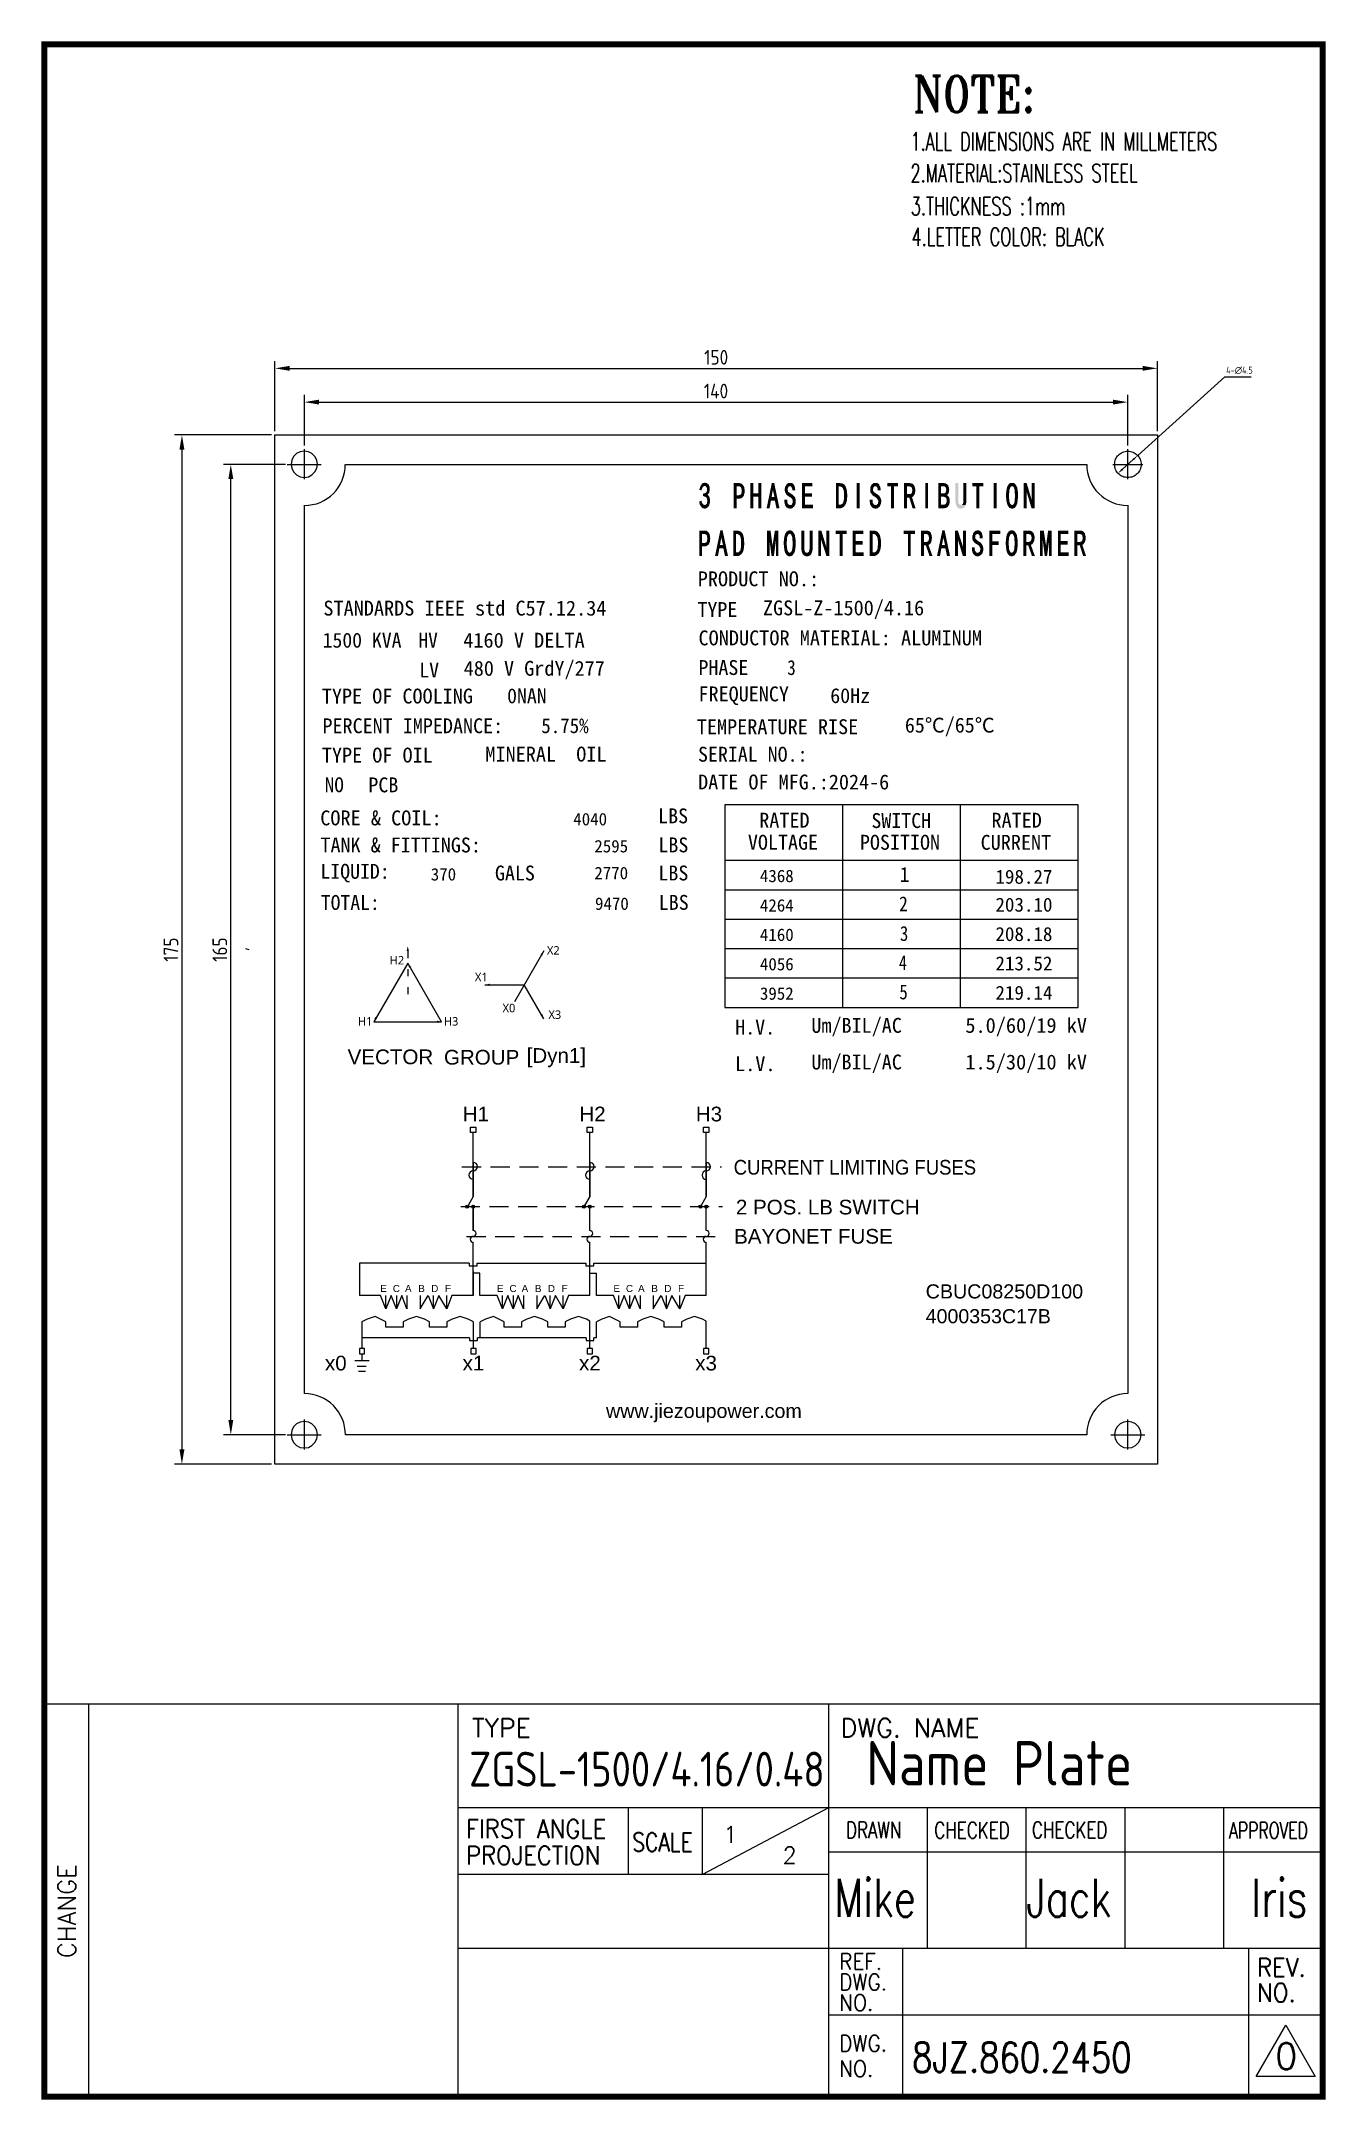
# Model space of a CAD drawing. Header units: millimetres. Extents: x 110847 to 209798, y -190593 to -156788.
# Drawn here: x 209579.4 to 209797.8, y -190239.1 to -189889 of the extents above; entities that cross this region are included whole.
import ezdxf
from ezdxf.enums import TextEntityAlignment as Align

# ---------------------------------------------------------------- set-up
doc = ezdxf.new("R2010")
doc.units = ezdxf.units.MM
doc.header["$LTSCALE"] = 13
for name, pattern in [('ACAD_ISO03W100', [1.18, 0.47, -0.71]), ('CENTER', [50.8, 31.75, -6.35, 6.35, -6.35]), ('DASHED', [0.75, 0.5, -0.25])]:
    doc.linetypes.add(name, pattern=pattern)
doc.layers.get('0').update_dxf_attribs({"color": 1, "linetype": 'CENTER'})
for name, color, linetype in [('1', 4, 'Continuous'), ('2', 3, 'Continuous'), ('4虚线层', 6, 'DASHED'), ('PDF_Geometry', 7, 'Continuous'), ('图层2', 3, 'Continuous')]:
    doc.layers.add(name, color=color, linetype=linetype)
doc.layers.add('标注、文本', color=3, linetype='Continuous', lineweight=25)
doc.styles.add('DWG_BLOCK', font='romant.shx', dxfattribs={"width": 0.8})
doc.styles.add('Note Text (ANSI)', font='arial.ttf')
doc.styles.add('PDF FangSong', font='simfang.ttf')
doc.styles.add('ROMANS', font='romans.shx', dxfattribs={"bigfont": 'whgtxt.shx'})
doc.styles.get("Standard").update_dxf_attribs({"font": 'gbenor.shx', "bigfont": 'gbcbig.shx'})
doc.styles.add('宋体', font='msyh.ttf', dxfattribs={"width": 0.6})
doc.dimstyles.new('1-15', dxfattribs={"dimscale": 10, "dimtxt": 3.5, "dimasz": 2, "dimexe": 1.5, "dimexo": 0.5, "dimgap": 0.5, "dimtad": 1, "dimtoh": 1, "dimdec": 1, "dimdsep": 46, "dimtxsty": 'Standard', "dimcen": 2.5, "dimclrd": 3, "dimclre": 3, "dimclrt": 3, "dimadec": 0, "dimazin": 2, "dimtfac": 1, "dimtdec": 1, "dimtmove": 0, "dimatfit": 2, "dimfxl": 1, "dimarcsym": 0})
doc.dimstyles.new('ISO-25', dxfattribs={"dimtxt": 2.5, "dimasz": 2.5, "dimexe": 1.25, "dimexo": 0.625, "dimtad": 1, "dimtxsty": 'Standard', "dimcen": 2.5, "dimadec": 0, "dimazin": 0, "dimtfac": 1, "dimtmove": 0, "dimatfit": 3, "dimfxl": 1, "dimarcsym": 0})

msp = doc.modelspace()

# ---------------------------------------------------------------- texts
at = {"color": 4}
msp.add_text('Name Plate', height=7.56, dxfattribs=at).set_placement((209719.729, -190185.658))
at = {"color": 4, "style": 'ROMANS', "width": 0.8}
msp.add_text('8JZ.860.2450', height=5.04, dxfattribs=at).set_placement((209727.499, -190234.399))
at = {"layer": '2'}
for s, height, style, p in [('H2', 1.4389, '宋体', (209638.689, -190046.05)), ('X2', 1.4389, '宋体', (209665.427, -190044.371)), ('X1', 1.4389, '宋体', (209653.186, -190048.897)), ('X0', 1.4389, '宋体', (209657.88, -190054.177)), ('H1', 1.4389, '宋体', (209633.293, -190056.438)), ('H3', 1.4389, '宋体', (209647.905, -190056.438)), ('X3', 1.4389, '宋体', (209665.681, -190055.297)), ('VECTOR', 2.5, 'Note Text (ANSI)', (209631.544, -190063.006)), ('GROUP', 2.5, 'Note Text (ANSI)', (209647.919, -190063.078)), ('[Dyn1]', 2.5, 'Note Text (ANSI)', (209661.976, -190062.776)), ('TYPE', 3.15, 'ROMANS', (209652.675, -190177.442)), ('DWG. NAME', 3.15, 'ROMANS', (209715.332, -190177.442)), ('1', 2.835, 'ROMANS', (209695.399, -190195.415))]:
    msp.add_text(s, height=height, dxfattribs=dict(at, style=style)).set_placement(p)
at = {"layer": '2', "style": 'Note Text (ANSI)'}
for s, p in [('H1', (209655.573, -190072.729)), ('H2', (209675.402, -190072.729)), ('H3', (209695.202, -190072.729))]:
    msp.add_text(s, height=2.5, dxfattribs=at).set_placement(p, align=Align.RIGHT)
for s, height, p in [('E', 1.2, (209637.655, -190101.134)), ('C', 1.2, (209639.832, -190101.145)), ('A', 1.2, (209641.853, -190101.145)), ('B', 1.2, (209644.106, -190101.145)), ('D', 1.2, (209646.356, -190101.145)), ('F', 1.2, (209648.606, -190101.145)), ('E', 1.2, (209657.484, -190101.134)), ('C', 1.2, (209659.661, -190101.145)), ('A', 1.2, (209661.682, -190101.145)), ('B', 1.2, (209663.935, -190101.145)), ('D', 1.2, (209666.185, -190101.145)), ('F', 1.2, (209668.435, -190101.145)), ('E', 1.2, (209677.284, -190101.134)), ('C', 1.2, (209679.461, -190101.145)), ('A', 1.2, (209681.482, -190101.145)), ('B', 1.2, (209683.735, -190101.145)), ('D', 1.2, (209685.985, -190101.145)), ('F', 1.2, (209688.235, -190101.145)), ('x0', 2.5, (209629.529, -190113.834)), ('x1', 2.5, (209652.932, -190113.834)), ('x2', 2.5, (209672.732, -190113.834)), ('x3', 2.5, (209692.482, -190113.834))]:
    msp.add_text(s, height=height, dxfattribs=at).set_placement(p, align=Align.MIDDLE_CENTER)
at = {"layer": '2', "color": 4, "width": 0.95}
msp.add_text('ZGSL-1500/4.16/0.48', height=5.915, dxfattribs=at).set_placement((209652.191, -190185.837))
at = {"layer": '2', "style": 'ROMANS'}
for s, height, width, p in [('FIRST ANGLE', 3.15, 0.9, (209651.674, -190194.616)), ('DRAWN', 2.772, 0.75, (209716.262, -190194.609)), ('CHECKED', 2.772, 0.75, (209731.285, -190194.651)), ('CHECKED', 2.772, 0.75, (209747.886, -190194.609)), ('APPROVED', 2.772, 0.7, (209781.411, -190194.696)), ('PROJECTION', 3.15, 0.9, (209651.674, -190199.122)), ('SCALE', 3.15, 0.8, (209679.935, -190196.869)), ('Mike', 6.4375, 0.75, (209714.268, -190207.998)), ('Jack', 6.4375, 0.75, (209746.918, -190207.998)), ('lris', 6.4375, 0.75, (209785.199, -190207.998)), ('REF.', 2.772, 0.9, (209715.127, -190216.975)), ('REV.', 3.15, 0.9, (209786.15, -190218.169)), ('DWG.', 2.772, 0.9, (209715.127, -190220.488)), ('NO.', 3.15, 0.9, (209786.15, -190222.464)), ('NO.', 2.772, 0.9, (209715.127, -190223.976)), ('DWG.', 2.772, 0.9, (209715.124, -190230.903)), ('NO.', 2.772, 0.9, (209715.124, -190235.199))]:
    msp.add_text(s, height=height, dxfattribs=dict(at, width=width)).set_placement(p)
at = {"layer": '2', "color": 4, "style": 'ROMANS'}
for s, height, p in [('2', 2.835, (209705.472, -190198.95)), ('0', 4.41, (209789.226, -190233.897))]:
    msp.add_text(s, height=height, dxfattribs=at).set_placement(p)
at = {"layer": '2', "style": 'ROMANS'}
msp.add_text('CHANGE', height=3.024, rotation=90, dxfattribs=at).set_placement((209585.324, -190215.015))
at = {"layer": '2', "linetype": 'Continuous', "attachment_point": 7}
for s, insert, char_height, style in [('{\\W0.99786;PRODUCT NO.:}', (209691.062, -189981.775), 2.53409, 'PDF FangSong'), ('{\\W0.9969;STANDARDS IEEE std C57.12.34}', (209627.42, -189986.77), 2.53409, 'PDF FangSong'), ('\\W0.981255;TYPE', (209691.019, -189986.959), 2.53409, 'PDF FangSong'), ('{\\W0.9935;ZGSL-Z-1500/4.16}', (209702.154, -189987.292), 2.53409, 'PDF FangSong'), ('{\\W0.9728;1500 KVA}', (209627.286, -189992.215), 2.53409, 'PDF FangSong'), ('\\W0.950748;HV', (209643.595, -189992.186), 2.53409, 'PDF FangSong'), ('{\\W0.9983;4160 V DELTA}', (209651.197, -189992.215), 2.53409, 'PDF FangSong'), ('\\W0.998476;CONDUCTOR MATERIAL: ALUMINUM', (209691.192, -189991.824), 2.53409, 'PDF FangSong'), ('\\W0.979087;LV', (209643.711, -189997.24), 2.53409, 'PDF FangSong'), ('{\\W0.9944;480 V GrdY/277}', (209651.27, -189997.573), 2.53409, 'PDF FangSong'), ('\\W0.985228;PHASE', (209691.178, -189996.863), 2.53409, 'PDF FangSong'), ('\\W0.824342;3', (209706.296, -189996.863), 2.53409, 'PDF FangSong'), ('\\W0.993250;TYPE OF COOLING', (209627.16, -190001.714), 2.53409, 'PDF FangSong'), ('{\\W0.9759;0NAN}', (209658.655, -190001.671), 2.53409, 'PDF FangSong'), ('\\W0.990925;FREQUENCY', (209691.192, -190001.946), 2.53409, 'PDF FangSong'), ('\\W0.980805;60Hz', (209713.594, -190001.642), 2.53409, 'PDF FangSong'), ('\\W0.984330;65℃/65℃', (209726.279, -190007.231), 2.53409, 'PDF FangSong'), ('\\W0.990022;PERCENT IMPEDANCE:', (209627.261, -190006.768), 2.53409, 'PDF FangSong'), ('{\\W0.9335;5.75%}', (209664.461, -190006.754), 2.53409, 'PDF FangSong'), ('{\\W0.9951;TEMPERATURE RISE}', (209690.903, -190006.927), 2.53409, 'PDF FangSong'), ('\\W0.994479;TYPE OF OIL', (209627.16, -190011.749), 2.53409, 'PDF FangSong'), ('{\\W0.9956;MINERAL  OIL}', (209654.962, -190011.582), 2.53409, 'PDF FangSong'), ('\\W0.981992;SERIAL NO.:', (209691.106, -190011.605), 2.53409, 'PDF FangSong'), ('\\W0.943330;NO', (209627.652, -190016.803), 2.53409, 'PDF FangSong'), ('\\W0.986198;PCB', (209635.066, -190016.817), 2.53409, 'PDF FangSong'), ('{\\W0.9917;DATE OF MFG.:2024-6}', (209691.134, -190016.325), 2.53409, 'PDF FangSong'), ('{\\W0.9982;CORE & COIL:             \\fSimSun|b0|i0|c134|p2;\\H0.8333x;\\W1;4040}', (209626.885, -190022.436), 2.53409, 'PDF FangSong'), ('\\W0.985571;LBS', (209684.329, -190022.088), 2.53409, 'PDF FangSong'), ('\\W0.993144;RATED', (209701.517, -190022.783), 2.53409, 'PDF FangSong'), ('\\W0.980891;SWITCH', (209720.588, -190022.885), 2.53409, 'PDF FangSong'), ('\\W0.993144;RATED', (209741.005, -190022.783), 2.53409, 'PDF FangSong'), ('\\W0.988717;TANK & FITTINGS:', (209626.928, -190027.041), 2.53409, 'PDF FangSong'), ('{\\fSimSun|b0|i0|c134|p2;\\H0.8333x;2595}', (209673.483, -190027.026), 2.53409, 'PDF FangSong'), ('\\W0.985572;LBS', (209684.372, -190027.026), 2.53409, 'PDF FangSong'), ('\\W0.988174;VOLTAGE', (209699.591, -190026.577), 2.53409, 'PDF FangSong'), ('\\W0.987833;POSITION', (209718.633, -190026.577), 2.53409, 'PDF FangSong'), ('\\W0.993883;CURRENT', (209739.152, -190026.592), 2.53409, 'PDF FangSong'), ('{\\W0.976;LIQUID:}', (209626.913, -190032.109), 2.53409, 'PDF FangSong'), ('{\\fSimSun|b0|i0|c134|p2;\\H0.8333x;370}', (209645.68, -190031.805), 2.53409, 'PDF FangSong'), ('{\\W0.9851;GALS}', (209656.584, -190031.805), 2.53409, 'PDF FangSong'), ('{\\fSimSun|b0|i0|c134|p2;\\H0.8333x;2770}', (209673.483, -190031.586), 2.53409, 'PDF FangSong'), ('\\W0.985572;LBS', (209684.372, -190031.805), 2.53409, 'PDF FangSong'), ('{\\fSimSun|b0|i0|c134|p2;\\H0.8333x;4368}', (209701.633, -190032.08), 2.53409, 'PDF FangSong'), ('\\W0.985653;1', (209725.381, -190032.008), 2.53409, 'PDF FangSong'), ('{\\fSimSun|b0|i0|c134|p2;\\H0.8333x;198.27}', (209741.671, -190032.358), 2.85085, 'PDF FangSong'), ('\\W0.968789;TOTAL:', (209626.986, -190036.815), 2.53409, 'PDF FangSong'), ('{\\fSimSun|b0|i0|c134|p2;\\H0.8333x;9470}', (209673.599, -190036.801), 2.53409, 'PDF FangSong'), ('\\W0.985572;LBS', (209684.43, -190036.801), 2.53409, 'PDF FangSong'), ('{\\fSimSun|b0|i0|c134|p2;\\H0.8333x;4264}', (209701.633, -190037.09), 2.53409, 'PDF FangSong'), ('\\W0.858812;2', (209725.294, -190037.003), 2.53409, 'PDF FangSong'), ('{\\fSimSun|b0|i0|c134|p2;\\H0.8333x;203.10}', (209741.671, -190037.105), 2.85085, 'PDF FangSong'), ('{\\fSimSun|b0|i0|c134|p2;\\H0.8333x;4160}', (209701.633, -190042.086), 2.53409, 'PDF FangSong'), ('\\W0.824342;3', (209725.439, -190042.086), 2.53409, 'PDF FangSong'), ('{\\fSimSun|b0|i0|c134|p2;\\H0.8333x;\\C1;208.18}', (209741.671, -190042.1), 2.85085, 'PDF FangSong'), ('{\\fSimSun|b0|i0|c134|p2;\\H0.8333x;4056}', (209701.633, -190047.082), 2.53409, 'PDF FangSong'), ('\\W0.781747;4', (209725.279, -190046.995), 2.53409, 'PDF FangSong'), ('{\\fSimSun|b0|i0|c134|p2;\\H0.8333x;213.52}', (209741.671, -190047.096), 2.85085, 'PDF FangSong'), ('{\\fSimSun|b0|i0|c134|p2;\\H0.8333x;3952}', (209701.633, -190052.078), 2.53409, 'PDF FangSong'), ('\\W0.834647;5', (209725.337, -190052.02), 2.53409, 'PDF FangSong'), ('{\\fSimSun|b0|i0|c134|p2;\\H0.8333x;219.14}', (209741.671, -190052.092), 2.85085, 'PDF FangSong'), ('\\W0.982224;H.V.', (209697.448, -190058), 2.53409, 'PDF FangSong'), ('\\W0.991650;Um/BIL/AC', (209710.379, -190058.29), 2.53409, 'PDF FangSong'), ('{\\W0.9996;5.0/60/19 kV}', (209736.56, -190058.29), 2.53409, 'PDF FangSong'), ('\\W0.998704;L.V.', (209697.405, -190064.227), 2.53409, 'PDF FangSong'), ('\\W0.991650;Um/BIL/AC', (209710.379, -190064.516), 2.53409, 'PDF FangSong'), ('\\W0.999633;1.5/30/10 kV', (209736.56, -190064.516), 2.53409, 'PDF FangSong'), ('{\\W0.9964;CBUC08250D100}', (209729.816, -190102.878), 2.40214, 'Note Text (ANSI)'), ('{\\W0.9918;4000353C17B }', (209729.816, -190107.092), 2.40214, 'Note Text (ANSI)'), ('{\\W0.997175;www.jiezoupower.com}', (209675.472, -190123.887), 2.40214, 'Note Text (ANSI)')]:
    msp.add_mtext(s, dxfattribs=dict(at, insert=insert, char_height=char_height, style=style))
at = {"layer": '2', "char_height": 2.5, "attachment_point": 9, "style": 'Note Text (ANSI)'}
for s, insert, width in [('{\\W0.9;CURRENT LIMITING FUSES}', (209738.386, -190081.821), 68.16883), ('2 POS. LB SWITCH ', (209728.791, -190088.596), 46.72066), ('BAYONET FUSE', (209724.215, -190093.56), 39.81803)]:
    msp.add_mtext(s, dxfattribs=dict(at, insert=insert, width=width))
at = {"layer": '图层2', "color": 3, "style": 'DWG_BLOCK'}
for s, height, width, p in [('NOTE:', 6.1876, 0.8, (209727.656, -189901.133)), ('1.ALL DIMENSIONS ARE IN MILLMETERS', 3.0938, 0.65, (209727.234, -189907.652)), ('2.MATERIAL:STAINLESS STEEL', 3.0938, 0.65, (209727.234, -189913.035)), ('3.THICKNESS :1mm', 3.0938, 0.65, (209727.287, -189918.651)), ('4.LETTER COLOR: BLACK', 3.0938, 0.65, (209727.408, -189923.86))]:
    msp.add_text(s, height=height, dxfattribs=dict(at, width=width)).set_placement(p)

# ---------------------------------------------------------------- blocks, each defined once
blk = doc.blocks.new('*D76')
at = {"layer": '2', "color": 0, "linetype": 'Continuous', "lineweight": -2}
for p, q in [((209624.19, -189957.8), (209624.19, -189949.17)), ((209626.69, -189950.42), (209761.66, -189950.42)), ((209764.16, -189957.8), (209764.16, -189949.17))]:
    blk.add_line(p, q, dxfattribs=at)
at = {"layer": '2', "color": 0, "linetype": 'Continuous'}
for points in [[(209626.69, -189950), (209626.69, -189950.83), (209624.19, -189950.42)], [(209761.66, -189950), (209761.66, -189950.83), (209764.16, -189950.42)]]:
    blk.add_solid(points, dxfattribs=at)
at = {"layer": 'Defpoints', "color": 0, "linetype": 'Continuous'}
for p in [(209764.16, -189950.42), (209624.19, -189958.42), (209764.16, -189958.42)]:
    blk.add_point(p, dxfattribs=at)
at = {"layer": '2', "color": 0, "linetype": 'Continuous', "insert": (209694.17, -189948.54), "char_height": 2.5, "attachment_point": 5}
blk.add_mtext('140', dxfattribs=at)
blk = doc.blocks.new('*D77')
at = {"layer": '2', "color": 0, "linetype": 'Continuous', "lineweight": -2}
for p, q in [((209619.19, -189955.38), (209619.19, -189943.43)), ((209769.21, -189955.38), (209769.21, -189943.43)), ((209621.69, -189944.68), (209766.71, -189944.68))]:
    blk.add_line(p, q, dxfattribs=at)
at = {"layer": '2', "color": 0, "linetype": 'Continuous'}
for points in [[(209621.69, -189944.26), (209621.69, -189945.09), (209619.19, -189944.68)], [(209766.71, -189944.26), (209766.71, -189945.09), (209769.21, -189944.68)]]:
    blk.add_solid(points, dxfattribs=at)
at = {"layer": 'Defpoints', "color": 0, "linetype": 'Continuous'}
for p in [(209769.21, -189944.68), (209619.19, -189956.01), (209769.21, -189956.01)]:
    blk.add_point(p, dxfattribs=at)
at = {"layer": '2', "color": 0, "linetype": 'Continuous', "insert": (209694.2, -189942.8), "char_height": 2.5, "attachment_point": 5}
blk.add_mtext('150', dxfattribs=at)
blk = doc.blocks.new('*D78')
at = {"layer": '2', "color": 0, "linetype": 'Continuous', "lineweight": -2}
for p, q in [((209620.98, -189961.01), (209610.43, -189961.01)), ((209611.68, -190123.52), (209611.68, -189963.51)), ((209620.98, -190126.02), (209610.43, -190126.02))]:
    blk.add_line(p, q, dxfattribs=at)
at = {"layer": '2', "color": 0, "linetype": 'Continuous'}
for points in [[(209611.27, -189963.51), (209612.1, -189963.51), (209611.68, -189961.01)], [(209611.27, -190123.52), (209612.1, -190123.52), (209611.68, -190126.02)]]:
    blk.add_solid(points, dxfattribs=at)
at = {"layer": 'Defpoints', "color": 0, "linetype": 'Continuous'}
for p in [(209611.68, -189961.01), (209621.61, -189961.01), (209621.61, -190126.02)]:
    blk.add_point(p, dxfattribs=at)
at = {"layer": '2', "color": 0, "linetype": 'Continuous', "insert": (209609.81, -190043.52), "char_height": 2.5, "attachment_point": 5, "rotation": 90}
blk.add_mtext('165', dxfattribs=at)
blk = doc.blocks.new('*D79')
at = {"layer": '2', "color": 0, "linetype": 'Continuous', "lineweight": -2}
for p, q in [((209618.57, -189956.01), (209602.12, -189956.01)), ((209603.37, -189958.51), (209603.37, -190128.52)), ((209618.57, -190131.02), (209602.12, -190131.02))]:
    blk.add_line(p, q, dxfattribs=at)
at = {"layer": '2', "color": 0, "linetype": 'Continuous'}
for points in [[(209602.95, -189958.51), (209603.79, -189958.51), (209603.37, -189956.01)], [(209602.95, -190128.52), (209603.79, -190128.52), (209603.37, -190131.02)]]:
    blk.add_solid(points, dxfattribs=at)
at = {"layer": 'Defpoints', "color": 0, "linetype": 'Continuous'}
for p in [(209619.19, -189956.01), (209603.37, -190131.02), (209619.19, -190131.02)]:
    blk.add_point(p, dxfattribs=at)
at = {"layer": '2', "color": 0, "linetype": 'Continuous', "insert": (209601.5, -190043.52), "char_height": 2.5, "attachment_point": 5, "rotation": 90}
blk.add_mtext('175', dxfattribs=at)
blk = doc.blocks.new('*D80')
at = {"layer": 'Defpoints', "color": 0}
for p in [(209765.86, -189959.5), (209762.52, -189962.51)]:
    blk.add_point(p, dxfattribs=at)
at = {"layer": '标注、文本', "color": 3, "lineweight": -2}
for p, q in [((209765.86, -189959.5), (209780.69, -189946.12)), ((209780.69, -189946.12), (209785.13, -189946.12)), ((209763.26, -189961.84), (209765.11, -189960.17))]:
    blk.add_line(p, q, dxfattribs=at)
at = {"layer": '标注、文本', "color": 3}
for points in [[(209763.15, -189961.72), (209763.37, -189961.97), (209762.52, -189962.51)], [(209765, -189960.05), (209765.23, -189960.29), (209765.86, -189959.5)]]:
    blk.add_solid(points, dxfattribs=at)
at = {"layer": '标注、文本', "color": 3, "insert": (209783.16, -189945.02), "char_height": 1.2, "attachment_point": 5}
blk.add_mtext('4-∅4.5', dxfattribs=at)

# ---------------------------------------------------------------- dimensions: what is measured, and where the dimension line sits
at = {"layer": '2', "linetype": 'Continuous'}
for base, p1, p2, picture, middle in [((209769.213, -189944.677), (209619.192, -189956.008), (209769.213, -189956.008), '*D77', (209694.203, -189942.802)), ((209764.158, -189950.417), (209624.191, -189958.423), (209764.158, -189958.423), '*D76', (209694.175, -189948.542))]:
    dim = msp.add_linear_dim(base=base, p1=p1, p2=p2, dimstyle='ISO-25', override={"dimdec": 0}, dxfattribs=at)
    dim.commit()
    dim.dimension.update_dxf_attribs({"geometry": picture, "text_midpoint": middle})
for base, p1, p2, picture, middle in [((209603.37, -190131.023), (209619.192, -189956.008), (209619.192, -190131.023), '*D79', (209601.495, -190043.516)), ((209611.682, -189961.007), (209621.607, -190126.024), (209621.607, -189961.007), '*D78', (209609.807, -190043.516))]:
    dim = msp.add_linear_dim(base=base, p1=p1, p2=p2, angle=90, dimstyle='ISO-25', override={"dimdec": 0}, dxfattribs=at)
    dim.commit()
    dim.dimension.update_dxf_attribs({"geometry": picture, "text_midpoint": middle})
at = {"layer": '标注、文本'}
dim = msp.add_diameter_dim_2p(p1=(209762.515, -189962.514), p2=(209765.857, -189959.5), text='4-<>', dimstyle='1-15', override={"dimtxt": 0.12, "dimasz": 0.1, "dimgap": 0.05}, dxfattribs=at)
dim.commit()
dim.dimension.update_dxf_attribs({"geometry": '*D80', "text_midpoint": (209783.161, -189946.123), "dimtype": 163})

# ---------------------------------------------------------------- hatches: boundary and pattern name
at = {"layer": '2', "linetype": 'Continuous', "transparency": 33554559}
for points in [[(209692.209, -189964.096), (209692.153, -189964.152), (209692.04, -189964.152), (209691.984, -189964.152), (209691.872, -189964.208), (209691.816, -189964.264), (209691.759, -189964.321), (209691.703, -189964.433), (209691.647, -189964.489), (209691.591, -189964.545), (209691.535, -189964.601), (209691.535, -189964.714), (209691.479, -189964.826), (209691.422, -189964.938), (209691.422, -189965.051), (209691.366, -189965.163), (209691.31, -189965.332), (209691.703, -189965.444), (209691.703, -189965.388), (209691.759, -189965.219), (209691.816, -189965.107), (209691.872, -189964.995), (209691.928, -189964.882), (209691.984, -189964.826), (209692.04, -189964.77), (209692.096, -189964.714), (209692.153, -189964.714), (209692.209, -189964.658), (209692.995, -189964.658), (209692.995, -189964.545), (209692.939, -189964.489), (209692.883, -189964.377), (209692.77, -189964.321), (209692.714, -189964.264), (209692.658, -189964.208), (209692.602, -189964.152), (209692.49, -189964.152), (209692.433, -189964.152), (209692.321, -189964.096)], [(209692.995, -189964.658), (209692.209, -189964.658), (209692.321, -189964.658), (209692.377, -189964.714), (209692.49, -189964.77), (209692.546, -189964.882), (209692.602, -189964.995), (209692.658, -189965.107), (209692.658, -189965.219), (209692.658, -189965.332), (209692.658, -189965.444), (209692.602, -189965.556), (209692.602, -189965.669), (209692.546, -189965.725), (209692.49, -189965.781), (209692.433, -189965.837), (209692.377, -189965.893), (209692.321, -189965.893), (209692.209, -189965.949), (209692.096, -189965.949), (209691.984, -189966.006), (209691.984, -189966.399), (209692.04, -189966.399), (209692.153, -189966.455), (209692.265, -189966.511), (209692.321, -189966.511), (209692.433, -189966.567), (209692.49, -189966.623), (209692.546, -189966.68), (209692.602, -189966.792), (209692.658, -189966.904), (209692.658, -189967.017), (209692.714, -189967.129), (209692.714, -189967.241), (209692.658, -189967.354), (209692.658, -189967.466), (209692.658, -189967.578), (209692.602, -189967.691), (209692.546, -189967.747), (209692.49, -189967.803), (209692.433, -189967.859), (209692.321, -189967.915), (209692.265, -189967.915), (209691.479, -189967.971), (209691.535, -189968.028), (209691.591, -189968.14), (209691.647, -189968.196), (209691.647, -189968.252), (209691.703, -189968.308), (209691.816, -189968.365), (209691.872, -189968.421), (209691.928, -189968.477), (209692.04, -189968.477), (209692.153, -189968.533), (209692.209, -189968.533), (209692.265, -189968.533), (209692.377, -189968.533), (209692.433, -189968.477), (209692.49, -189968.477), (209692.602, -189968.421), (209692.658, -189968.365), (209692.77, -189968.308), (209692.827, -189968.252), (209692.883, -189968.14), (209692.939, -189968.084), (209692.995, -189967.971), (209693.051, -189967.859), (209693.051, -189967.747), (209693.107, -189967.634), (209693.107, -189967.522), (209693.164, -189967.41), (209693.164, -189967.297), (209693.164, -189967.185), (209693.164, -189967.017), (209693.164, -189966.904), (209693.107, -189966.792), (209693.107, -189966.68), (209693.051, -189966.623), (209693.051, -189966.567), (209692.995, -189966.455), (209692.883, -189966.343), (209692.827, -189966.286), (209692.77, -189966.23), (209692.714, -189966.174), (209692.827, -189966.062), (209692.883, -189966.006), (209692.939, -189965.949), (209692.995, -189965.837), (209693.051, -189965.725), (209693.051, -189965.612), (209693.107, -189965.5), (209693.107, -189965.388), (209693.107, -189965.275), (209693.107, -189965.107), (209693.107, -189964.995), (209693.107, -189964.882), (209693.051, -189964.77)], [(209698.106, -189964.152), (209697.151, -189964.152), (209697.151, -189968.477), (209697.657, -189968.477), (209697.657, -189966.848), (209698.106, -189966.848), (209698.162, -189966.848), (209698.275, -189966.848), (209698.331, -189966.792), (209698.443, -189966.792), (209698.499, -189966.736), (209698.612, -189966.68), (209698.668, -189966.623), (209698.724, -189966.567), (209698.78, -189966.511), (209698.836, -189966.399), (209698.893, -189966.343), (209697.657, -189966.286), (209697.657, -189964.77), (209697.994, -189964.77), (209698.893, -189964.714), (209698.836, -189964.658), (209698.78, -189964.545), (209698.724, -189964.489), (209698.668, -189964.433), (209698.612, -189964.321), (209698.556, -189964.321), (209698.443, -189964.264), (209698.387, -189964.208), (209698.275, -189964.208), (209698.219, -189964.208)], [(209698.893, -189964.714), (209697.994, -189964.77), (209698.106, -189964.77), (209698.219, -189964.77), (209698.275, -189964.826), (209698.331, -189964.882), (209698.387, -189964.938), (209698.443, -189964.995), (209698.499, -189965.107), (209698.499, -189965.219), (209698.556, -189965.332), (209698.556, -189965.5), (209698.556, -189965.556), (209698.556, -189965.725), (209698.499, -189965.837), (209698.499, -189965.949), (209698.443, -189966.062), (209698.387, -189966.118), (209698.331, -189966.174), (209698.275, -189966.23), (209698.219, -189966.23), (209698.106, -189966.23), (209697.994, -189966.286), (209697.657, -189966.286), (209698.893, -189966.343), (209698.949, -189966.23), (209698.949, -189966.118), (209699.005, -189966.006), (209699.005, -189965.893), (209699.061, -189965.781), (209699.061, -189965.612), (209699.061, -189965.5), (209699.061, -189965.444), (209699.061, -189965.275), (209699.005, -189965.163), (209699.005, -189965.051), (209699.005, -189964.938), (209698.949, -189964.826)], [(209700.521, -189964.152), (209700.016, -189964.152), (209700.016, -189968.477), (209700.521, -189968.477), (209700.521, -189966.511), (209701.364, -189966.511), (209700.521, -189965.949)], [(209701.869, -189964.152), (209701.364, -189964.152), (209701.364, -189965.949), (209700.521, -189965.949), (209701.364, -189966.511), (209701.364, -189968.477), (209701.869, -189968.477)], [(209704.06, -189964.152), (209703.667, -189964.152), (209702.768, -189968.477), (209703.274, -189968.477), (209703.498, -189967.185), (209704.172, -189967.185), (209703.611, -189966.567), (209703.835, -189965.388)], [(209704.06, -189964.152), (209703.835, -189965.388), (209704.116, -189966.567), (209703.611, -189966.567), (209704.172, -189967.185), (209704.453, -189968.477), (209704.959, -189968.477)], [(209705.97, -189964.77), (209705.913, -189964.826), (209705.913, -189964.938), (209705.857, -189965.107), (209705.857, -189965.219), (209705.857, -189965.332), (209705.857, -189965.5), (209705.913, -189965.612), (209705.913, -189965.725), (209705.97, -189965.837), (209706.026, -189965.893), (209706.082, -189966.006), (209706.082, -189966.062), (209706.138, -189966.118), (209706.25, -189966.23), (209706.307, -189966.286), (209706.363, -189966.343), (209706.475, -189966.399), (209706.531, -189966.455), (209706.644, -189966.511), (209706.7, -189966.567), (209706.812, -189966.623), (209706.924, -189966.68), (209706.981, -189966.736), (209707.037, -189966.792), (209707.093, -189966.904), (209707.149, -189966.96), (209707.205, -189967.073), (209707.205, -189967.185), (209707.205, -189967.297), (209707.205, -189967.41), (209707.205, -189967.522), (209707.149, -189967.634), (209707.093, -189967.747), (209707.093, -189967.803), (209707.037, -189967.859), (209706.924, -189967.915), (209706.868, -189967.915), (209706.756, -189967.915), (209707.598, -189967.971), (209707.655, -189967.859), (209707.655, -189967.747), (209707.711, -189967.634), (209707.711, -189967.522), (209707.711, -189967.354), (209707.711, -189967.241), (209707.711, -189967.185), (209707.711, -189967.073), (209707.711, -189966.96), (209707.655, -189966.848), (209707.655, -189966.736), (209707.598, -189966.623), (209707.542, -189966.511), (209707.486, -189966.455), (209707.374, -189966.343), (209707.318, -189966.286), (209707.261, -189966.23), (209707.205, -189966.174), (209707.093, -189966.118), (209707.037, -189966.062), (209706.924, -189966.006), (209706.868, -189965.949), (209706.756, -189965.893), (209706.7, -189965.837), (209706.587, -189965.781), (209706.531, -189965.725), (209706.475, -189965.669), (209706.419, -189965.612), (209706.419, -189965.5), (209706.363, -189965.388), (209706.363, -189965.275), (209706.363, -189965.219), (209706.363, -189965.107), (209706.419, -189964.995), (209706.475, -189964.882), (209706.475, -189964.826), (209706.587, -189964.77), (209706.644, -189964.77), (209706.756, -189964.77)], [(209706.756, -189964.152), (209706.644, -189964.152), (209706.587, -189964.152), (209706.475, -189964.152), (209706.419, -189964.208), (209706.363, -189964.264), (209706.25, -189964.321), (209706.194, -189964.377), (209706.138, -189964.489), (209706.082, -189964.545), (209706.026, -189964.658), (209705.97, -189964.77), (209706.756, -189964.77), (209706.868, -189964.77), (209706.924, -189964.77), (209706.981, -189964.882), (209707.037, -189964.938), (209707.093, -189964.995), (209707.093, -189965.107), (209707.149, -189965.219), (209707.149, -189965.332), (209707.149, -189965.444), (209707.655, -189965.444), (209707.655, -189965.332), (209707.598, -189965.219), (209707.598, -189965.107), (209707.598, -189964.995), (209707.542, -189964.826), (209707.542, -189964.714), (209707.486, -189964.658), (209707.43, -189964.545), (209707.374, -189964.433), (209707.318, -189964.377), (209707.261, -189964.321), (209707.205, -189964.264), (209707.149, -189964.208), (209707.037, -189964.152), (209706.924, -189964.152), (209706.868, -189964.152)], [(209710.519, -189964.152), (209708.778, -189964.152), (209708.778, -189968.477), (209710.631, -189968.477), (209710.631, -189967.859), (209709.283, -189967.859), (209709.283, -189966.511), (209710.463, -189966.511), (209710.463, -189965.949), (209709.283, -189965.949), (209709.283, -189964.77), (209710.519, -189964.77)], [(209715.181, -189964.152), (209714.563, -189964.152), (209714.563, -189968.477), (209715.181, -189968.477), (209715.237, -189968.477), (209715.349, -189968.477), (209715.462, -189968.421), (209715.518, -189968.421), (209715.63, -189968.365), (209715.686, -189968.365), (209715.743, -189968.308), (209715.855, -189968.252), (209715.911, -189968.196), (209715.967, -189968.14), (209716.023, -189968.084), (209716.08, -189967.971), (209716.136, -189967.971), (209716.136, -189967.915), (209715.012, -189967.859), (209715.012, -189964.77), (209715.181, -189964.77), (209716.192, -189964.77), (209716.136, -189964.714), (209716.136, -189964.658), (209716.08, -189964.601), (209716.023, -189964.489), (209715.967, -189964.433), (209715.855, -189964.377), (209715.799, -189964.321), (209715.743, -189964.321), (209715.63, -189964.264), (209715.574, -189964.208), (209715.462, -189964.208), (209715.349, -189964.208), (209715.293, -189964.208)], [(209716.192, -189964.77), (209715.181, -189964.77), (209715.237, -189964.77), (209715.293, -189964.77), (209715.406, -189964.826), (209715.462, -189964.826), (209715.574, -189964.882), (209715.63, -189964.938), (209715.686, -189965.051), (209715.743, -189965.107), (209715.799, -189965.219), (209715.799, -189965.275), (209715.855, -189965.388), (209715.855, -189965.5), (209715.911, -189965.612), (209715.911, -189965.725), (209715.911, -189965.893), (209715.911, -189966.006), (209715.911, -189966.174), (209715.911, -189966.343), (209715.911, -189966.399), (209715.911, -189966.511), (209715.911, -189966.68), (209715.911, -189966.848), (209715.911, -189966.96), (209715.855, -189967.073), (209715.855, -189967.185), (209715.855, -189967.297), (209715.799, -189967.41), (209715.799, -189967.466), (209715.743, -189967.578), (209715.686, -189967.691), (209715.574, -189967.747), (209715.518, -189967.803), (209715.462, -189967.803), (209715.349, -189967.859), (209715.293, -189967.859), (209715.181, -189967.859), (209715.012, -189967.859), (209716.136, -189967.915), (209716.192, -189967.803), (209716.248, -189967.747), (209716.304, -189967.634), (209716.304, -189967.522), (209716.36, -189967.41), (209716.36, -189967.297), (209716.417, -189967.185), (209716.417, -189967.073), (209716.417, -189966.904), (209716.417, -189966.792), (209716.473, -189966.623), (209716.473, -189966.511), (209716.473, -189966.343), (209716.473, -189966.174), (209716.473, -189966.006), (209716.417, -189965.893), (209716.417, -189965.725), (209716.417, -189965.612), (209716.417, -189965.5), (209716.36, -189965.332), (209716.36, -189965.219), (209716.304, -189965.163), (209716.304, -189965.051), (209716.248, -189964.938), (209716.248, -189964.826)], [(209718.607, -189968.477), (209718.102, -189968.477), (209718.102, -189964.152), (209718.607, -189964.152)], [(209720.461, -189964.77), (209720.461, -189964.826), (209720.404, -189964.938), (209720.404, -189965.107), (209720.404, -189965.219), (209720.404, -189965.332), (209720.404, -189965.5), (209720.404, -189965.612), (209720.404, -189965.725), (209720.461, -189965.837), (209720.517, -189965.893), (209720.573, -189966.006), (209720.629, -189966.062), (209720.685, -189966.118), (209720.741, -189966.23), (209720.798, -189966.286), (209720.91, -189966.343), (209720.966, -189966.399), (209721.078, -189966.455), (209721.191, -189966.511), (209721.247, -189966.567), (209721.359, -189966.623), (209721.415, -189966.68), (209721.472, -189966.736), (209721.528, -189966.792), (209721.584, -189966.904), (209721.64, -189966.96), (209721.696, -189967.073), (209721.752, -189967.185), (209721.752, -189967.297), (209721.752, -189967.41), (209721.696, -189967.522), (209721.696, -189967.634), (209721.64, -189967.747), (209721.584, -189967.803), (209721.528, -189967.859), (209721.472, -189967.915), (209721.359, -189967.915), (209721.247, -189967.915), (209722.089, -189967.971), (209722.146, -189967.859), (209722.202, -189967.747), (209722.202, -189967.634), (209722.202, -189967.522), (209722.258, -189967.354), (209722.258, -189967.241), (209722.258, -189967.185), (209722.258, -189967.073), (209722.202, -189966.96), (209722.202, -189966.848), (209722.146, -189966.736), (209722.089, -189966.623), (209722.033, -189966.511), (209721.977, -189966.455), (209721.921, -189966.343), (209721.865, -189966.286), (209721.752, -189966.23), (209721.696, -189966.174), (209721.64, -189966.118), (209721.528, -189966.062), (209721.415, -189966.006), (209721.415, -189965.949), (209721.303, -189965.893), (209721.191, -189965.837), (209721.135, -189965.781), (209721.022, -189965.725), (209720.966, -189965.669), (209720.966, -189965.612), (209720.91, -189965.5), (209720.854, -189965.388), (209720.854, -189965.275), (209720.854, -189965.219), (209720.91, -189965.107), (209720.91, -189964.995), (209720.966, -189964.882), (209721.022, -189964.826), (209721.078, -189964.77), (209721.191, -189964.77), (209721.247, -189964.77)], [(209721.247, -189964.152), (209721.191, -189964.152), (209721.078, -189964.152), (209721.022, -189964.152), (209720.91, -189964.208), (209720.854, -189964.264), (209720.798, -189964.321), (209720.685, -189964.377), (209720.629, -189964.489), (209720.573, -189964.545), (209720.517, -189964.658), (209720.461, -189964.77), (209721.247, -189964.77), (209721.359, -189964.77), (209721.415, -189964.77), (209721.528, -189964.882), (209721.584, -189964.938), (209721.584, -189964.995), (209721.64, -189965.107), (209721.64, -189965.219), (209721.64, -189965.332), (209721.64, -189965.444), (209722.146, -189965.444), (209722.146, -189965.332), (209722.146, -189965.219), (209722.146, -189965.107), (209722.089, -189964.995), (209722.089, -189964.826), (209722.033, -189964.714), (209721.977, -189964.658), (209721.921, -189964.545), (209721.921, -189964.433), (209721.865, -189964.377), (209721.809, -189964.321), (209721.696, -189964.264), (209721.64, -189964.208), (209721.584, -189964.152), (209721.472, -189964.152), (209721.359, -189964.152)], [(209725.122, -189964.152), (209723.269, -189964.152), (209723.269, -189964.77), (209723.943, -189964.77), (209723.943, -189968.477), (209724.448, -189968.477), (209724.448, -189964.77), (209725.122, -189964.77)], [(209727.032, -189964.152), (209726.133, -189964.152), (209726.133, -189968.477), (209726.639, -189968.477), (209726.639, -189966.68), (209727.032, -189966.68), (209727.481, -189966.567), (209727.538, -189966.567), (209727.65, -189966.511), (209727.706, -189966.399), (209727.762, -189966.343), (209727.818, -189966.23), (209727.875, -189966.23), (209727.875, -189966.118), (209726.639, -189966.062), (209726.639, -189964.77), (209726.976, -189964.77), (209727.931, -189964.714), (209727.875, -189964.658), (209727.818, -189964.545), (209727.762, -189964.489), (209727.706, -189964.433), (209727.65, -189964.377), (209727.594, -189964.321), (209727.538, -189964.264), (209727.425, -189964.264), (209727.369, -189964.208), (209727.257, -189964.208), (209727.144, -189964.208)], [(209727.931, -189964.714), (209726.976, -189964.77), (209727.032, -189964.77), (209727.088, -189964.77), (209727.201, -189964.826), (209727.257, -189964.826), (209727.369, -189964.882), (209727.425, -189964.938), (209727.481, -189965.051), (209727.481, -189965.163), (209727.538, -189965.275), (209727.538, -189965.444), (209727.538, -189965.5), (209727.481, -189965.669), (209727.481, -189965.781), (209727.425, -189965.893), (209727.369, -189965.949), (209727.313, -189966.006), (209727.257, -189966.062), (209727.144, -189966.062), (209727.088, -189966.062), (209726.639, -189966.062), (209727.875, -189966.118), (209727.931, -189966.062), (209727.987, -189965.949), (209727.987, -189965.837), (209728.043, -189965.669), (209728.043, -189965.556), (209728.043, -189965.444), (209728.043, -189965.332), (209728.043, -189965.163), (209727.987, -189965.051), (209727.987, -189964.938), (209727.931, -189964.826)], [(209730.234, -189968.477), (209729.728, -189968.477), (209729.728, -189964.152), (209730.234, -189964.152)], [(209732.873, -189964.152), (209731.975, -189964.152), (209731.975, -189968.477), (209732.873, -189968.477), (209732.93, -189968.477), (209733.042, -189968.477), (209733.098, -189968.421), (209733.21, -189968.421), (209733.323, -189968.421), (209733.379, -189968.365), (209733.435, -189968.308), (209733.547, -189968.252), (209733.604, -189968.196), (209733.604, -189968.14), (209733.66, -189968.084), (209733.716, -189968.028), (209733.772, -189967.915), (209732.424, -189967.859), (209732.424, -189966.511), (209732.873, -189966.511), (209733.716, -189966.511), (209733.66, -189966.455), (209733.604, -189966.343), (209733.491, -189966.286), (209733.435, -189966.23), (209733.379, -189966.23), (209733.435, -189966.23), (209733.491, -189966.174), (209733.547, -189966.118), (209733.66, -189966.006), (209732.424, -189965.949), (209732.424, -189964.77), (209732.93, -189964.77), (209733.66, -189964.714), (209733.66, -189964.601), (209733.604, -189964.545), (209733.547, -189964.489), (209733.491, -189964.433), (209733.435, -189964.321), (209733.323, -189964.321), (209733.267, -189964.264), (209733.21, -189964.208), (209733.098, -189964.208), (209732.986, -189964.208)], [(209733.66, -189964.714), (209732.93, -189964.77), (209733.042, -189964.77), (209733.098, -189964.826), (209733.21, -189964.882), (209733.21, -189964.938), (209733.267, -189965.051), (209733.267, -189965.163), (209733.323, -189965.332), (209733.323, -189965.388), (209733.267, -189965.5), (209733.267, -189965.612), (209733.21, -189965.725), (209733.154, -189965.781), (209733.154, -189965.837), (209733.042, -189965.893), (209732.986, -189965.949), (209732.873, -189965.949), (209732.424, -189965.949), (209733.66, -189966.006), (209733.716, -189965.893), (209733.716, -189965.837), (209733.772, -189965.725), (209733.772, -189965.612), (209733.772, -189965.444), (209733.828, -189965.332), (209733.828, -189965.275), (209733.772, -189965.163), (209733.772, -189965.051), (209733.772, -189964.938), (209733.716, -189964.826)], [(209735.345, -189964.152), (209734.839, -189964.152), (209734.839, -189967.185), (209734.839, -189967.241), (209734.895, -189967.41), (209734.895, -189967.522), (209734.895, -189967.634), (209734.952, -189967.747), (209734.952, -189967.859), (209735.008, -189967.971), (209735.064, -189968.084), (209735.064, -189968.14), (209735.12, -189968.14), (209735.12, -189968.252), (209735.232, -189968.308), (209735.289, -189968.365), (209735.345, -189968.421), (209735.401, -189968.477), (209735.513, -189968.477), (209735.626, -189968.533), (209735.682, -189968.533), (209735.794, -189968.533), (209735.906, -189968.533), (209736.019, -189968.477), (209736.131, -189968.477), (209736.187, -189968.421), (209736.243, -189968.421), (209736.356, -189968.365), (209736.412, -189968.308), (209736.468, -189968.252), (209736.524, -189968.14), (209736.58, -189968.028), (209736.637, -189967.915), (209735.794, -189967.915), (209735.682, -189967.915), (209735.626, -189967.859), (209735.569, -189967.803), (209735.457, -189967.747), (209735.457, -189967.691), (209735.401, -189967.578), (209735.345, -189967.466), (209735.345, -189967.354), (209735.345, -189967.185)], [(209736.749, -189964.152), (209736.243, -189964.152), (209736.243, -189967.185), (209736.243, -189967.354), (209736.243, -189967.466), (209736.187, -189967.578), (209736.187, -189967.691), (209736.131, -189967.747), (209736.075, -189967.803), (209735.963, -189967.859), (209735.906, -189967.915), (209735.794, -189967.915), (209736.637, -189967.915), (209736.637, -189967.803), (209736.693, -189967.691), (209736.693, -189967.578), (209736.749, -189967.466), (209736.749, -189967.297), (209736.749, -189967.185)], [(209739.613, -189964.152), (209737.76, -189964.152), (209737.76, -189964.77), (209738.434, -189964.77), (209738.434, -189968.477), (209738.939, -189968.477), (209738.939, -189964.77), (209739.613, -189964.77)], [(209741.86, -189968.477), (209741.355, -189968.477), (209741.355, -189964.152), (209741.86, -189964.152)], [(209743.714, -189964.714), (209743.714, -189964.77), (209743.657, -189964.882), (209743.657, -189964.995), (209743.601, -189965.107), (209743.601, -189965.163), (209743.545, -189965.332), (209743.545, -189965.444), (209743.545, -189965.556), (209743.545, -189965.669), (209743.489, -189965.837), (209743.489, -189966.006), (209743.489, -189966.174), (209743.489, -189966.286), (209743.489, -189966.343), (209743.489, -189966.455), (209743.489, -189966.623), (209743.489, -189966.792), (209743.545, -189966.904), (209743.545, -189967.073), (209743.545, -189967.185), (209743.545, -189967.297), (209743.601, -189967.41), (209743.601, -189967.522), (209743.657, -189967.634), (209743.657, -189967.747), (209743.714, -189967.859), (209743.714, -189967.915), (209743.77, -189968.028), (209743.826, -189968.084), (209743.882, -189968.196), (209743.938, -189968.252), (209743.994, -189968.365), (209744.107, -189968.421), (209744.163, -189968.421), (209744.275, -189968.477), (209744.331, -189968.477), (209744.444, -189968.533), (209744.5, -189968.533), (209744.612, -189968.533), (209744.668, -189968.477), (209744.781, -189968.477), (209744.837, -189968.421), (209744.949, -189968.421), (209745.005, -189968.365), (209745.062, -189968.252), (209745.118, -189968.196), (209745.174, -189968.084), (209745.23, -189968.028), (209745.23, -189967.971), (209744.5, -189967.915), (209744.444, -189967.915), (209744.388, -189967.859), (209744.275, -189967.803), (209744.219, -189967.747), (209744.163, -189967.634), (209744.163, -189967.578), (209744.107, -189967.522), (209744.107, -189967.41), (209744.051, -189967.354), (209744.051, -189967.241), (209744.051, -189967.073), (209744.051, -189966.96), (209743.994, -189966.848), (209743.994, -189966.68), (209743.994, -189966.511), (209743.994, -189966.286), (209743.994, -189966.174), (209743.994, -189966.006), (209743.994, -189965.893), (209744.051, -189965.725), (209744.051, -189965.556), (209744.051, -189965.444), (209744.051, -189965.332), (209744.107, -189965.219), (209744.107, -189965.163), (209744.163, -189965.107), (209744.163, -189964.995), (209744.219, -189964.938), (209744.275, -189964.826), (209744.388, -189964.77), (209744.444, -189964.714), (209744.5, -189964.714)], [(209744.5, -189964.152), (209744.388, -189964.152), (209744.331, -189964.152), (209744.219, -189964.152), (209744.163, -189964.208), (209744.051, -189964.264), (209743.994, -189964.321), (209743.938, -189964.377), (209743.882, -189964.489), (209743.826, -189964.545), (209743.77, -189964.658), (209743.714, -189964.714), (209744.5, -189964.714), (209744.556, -189964.714), (209744.668, -189964.77), (209744.725, -189964.826), (209744.781, -189964.882), (209744.837, -189964.995), (209744.837, -189965.051), (209744.893, -189965.107), (209744.893, -189965.219), (209744.893, -189965.275), (209744.949, -189965.388), (209744.949, -189965.5), (209744.949, -189965.669), (209744.949, -189965.781), (209744.949, -189965.949), (209745.005, -189966.118), (209745.005, -189966.286), (209745.005, -189966.455), (209745.005, -189966.623), (209744.949, -189966.792), (209744.949, -189966.96), (209744.949, -189967.073), (209744.949, -189967.185), (209744.949, -189967.297), (209744.893, -189967.41), (209744.893, -189967.466), (209744.893, -189967.578), (209744.837, -189967.634), (209744.781, -189967.691), (209744.725, -189967.803), (209744.668, -189967.859), (209744.612, -189967.915), (209744.5, -189967.915), (209745.23, -189967.971), (209745.286, -189967.915), (209745.286, -189967.859), (209745.342, -189967.747), (209745.399, -189967.634), (209745.399, -189967.522), (209745.399, -189967.41), (209745.455, -189967.297), (209745.455, -189967.185), (209745.455, -189967.073), (209745.455, -189966.904), (209745.511, -189966.792), (209745.511, -189966.623), (209745.511, -189966.455), (209745.511, -189966.286), (209745.511, -189966.174), (209745.511, -189966.006), (209745.511, -189965.837), (209745.511, -189965.725), (209745.455, -189965.556), (209745.455, -189965.444), (209745.455, -189965.332), (209745.399, -189965.219), (209745.399, -189965.107), (209745.399, -189964.995), (209745.342, -189964.882), (209745.286, -189964.826), (209745.286, -189964.714), (209745.23, -189964.658), (209745.174, -189964.545), (209745.118, -189964.489), (209745.062, -189964.377), (209745.005, -189964.321), (209744.949, -189964.264), (209744.837, -189964.208), (209744.781, -189964.152), (209744.668, -189964.152), (209744.612, -189964.152)], [(209746.971, -189964.152), (209746.466, -189964.152), (209746.466, -189968.477), (209746.971, -189968.477), (209746.971, -189965.669)], [(209746.971, -189964.152), (209746.971, -189965.669), (209747.814, -189968.477), (209747.814, -189966.96)], [(209748.319, -189964.152), (209747.814, -189964.152), (209747.814, -189966.96), (209747.814, -189968.477), (209748.319, -189968.477)], [(209691.703, -189967.185), (209691.31, -189967.298), (209691.31, -189967.354), (209691.31, -189967.466), (209691.366, -189967.635), (209691.366, -189967.747), (209691.422, -189967.859), (209691.479, -189967.972), (209692.265, -189967.915), (209692.209, -189967.915), (209692.153, -189967.859), (209692.04, -189967.859), (209691.984, -189967.803), (209691.928, -189967.747), (209691.872, -189967.635), (209691.816, -189967.578), (209691.759, -189967.466), (209691.703, -189967.298)], [(209706.307, -189967.017), (209705.801, -189967.017), (209705.801, -189967.241), (209705.801, -189967.41), (209705.801, -189967.522), (209705.857, -189967.634), (209705.857, -189967.747), (209705.913, -189967.859), (209705.913, -189967.971), (209705.97, -189968.084), (209706.026, -189968.14), (209706.082, -189968.252), (209706.138, -189968.308), (209706.25, -189968.365), (209706.307, -189968.421), (209706.363, -189968.477), (209706.475, -189968.477), (209706.587, -189968.477), (209706.644, -189968.533), (209706.756, -189968.533), (209706.812, -189968.533), (209706.924, -189968.533), (209707.037, -189968.477), (209707.093, -189968.477), (209707.205, -189968.421), (209707.261, -189968.365), (209707.318, -189968.308), (209707.374, -189968.252), (209707.486, -189968.196), (209707.486, -189968.14), (209707.542, -189968.028), (209707.598, -189967.971), (209706.756, -189967.915), (209706.644, -189967.915), (209706.587, -189967.859), (209706.475, -189967.803), (209706.419, -189967.747), (209706.363, -189967.691), (209706.363, -189967.578), (209706.307, -189967.522), (209706.307, -189967.354), (209706.307, -189967.241)], [(209720.798, -189967.017), (209720.292, -189967.017), (209720.292, -189967.241), (209720.292, -189967.41), (209720.348, -189967.522), (209720.348, -189967.634), (209720.348, -189967.747), (209720.404, -189967.859), (209720.461, -189967.971), (209720.517, -189968.084), (209720.573, -189968.14), (209720.629, -189968.252), (209720.685, -189968.308), (209720.741, -189968.365), (209720.854, -189968.421), (209720.91, -189968.477), (209720.966, -189968.477), (209721.078, -189968.477), (209721.191, -189968.533), (209721.247, -189968.533), (209721.359, -189968.533), (209721.472, -189968.533), (209721.528, -189968.477), (209721.64, -189968.477), (209721.696, -189968.421), (209721.752, -189968.365), (209721.865, -189968.308), (209721.921, -189968.252), (209721.977, -189968.196), (209722.033, -189968.14), (209722.089, -189968.028), (209722.089, -189967.971), (209721.247, -189967.915), (209721.191, -189967.915), (209721.078, -189967.859), (209721.022, -189967.803), (209720.966, -189967.747), (209720.91, -189967.691), (209720.854, -189967.578), (209720.798, -189967.522), (209720.798, -189967.354), (209720.798, -189967.241)], [(209727.481, -189966.567), (209727.032, -189966.68), (209727.594, -189968.477), (209728.099, -189968.477)], [(209733.716, -189966.511), (209732.873, -189966.511), (209732.986, -189966.567), (209733.042, -189966.567), (209733.154, -189966.623), (209733.21, -189966.68), (209733.267, -189966.68), (209733.323, -189966.792), (209733.323, -189966.904), (209733.379, -189967.017), (209733.379, -189967.185), (209733.379, -189967.354), (209733.323, -189967.466), (209733.323, -189967.578), (209733.267, -189967.634), (209733.21, -189967.747), (209733.154, -189967.803), (209733.098, -189967.803), (209732.986, -189967.859), (209732.873, -189967.859), (209732.817, -189967.859), (209732.424, -189967.859), (209733.772, -189967.915), (209733.828, -189967.803), (209733.828, -189967.691), (209733.884, -189967.578), (209733.884, -189967.466), (209733.884, -189967.297), (209733.884, -189967.185), (209733.884, -189967.073), (209733.884, -189966.904), (209733.828, -189966.792), (209733.828, -189966.68), (209733.772, -189966.623)], [(209692.265, -189972.296), (209691.31, -189972.296), (209691.31, -189976.565), (209691.759, -189976.565), (209691.759, -189974.936), (209692.265, -189974.936), (209692.321, -189974.936), (209692.433, -189974.936), (209692.49, -189974.88), (209692.602, -189974.88), (209692.658, -189974.824), (209692.714, -189974.768), (209692.827, -189974.711), (209692.883, -189974.655), (209692.939, -189974.599), (209692.995, -189974.487), (209693.051, -189974.431), (209691.759, -189974.374), (209691.759, -189972.858), (209692.153, -189972.858), (209693.051, -189972.802), (209692.995, -189972.746), (209692.939, -189972.633), (209692.883, -189972.577), (209692.827, -189972.521), (209692.77, -189972.465), (209692.658, -189972.409), (209692.602, -189972.352), (209692.546, -189972.296), (209692.433, -189972.296), (209692.321, -189972.296)], [(209695.298, -189972.24), (209694.905, -189972.24), (209694.006, -189976.565), (209694.512, -189976.565), (209694.736, -189975.273), (209695.41, -189975.273), (209694.849, -189974.711), (209695.073, -189973.476)], [(209695.298, -189972.24), (209695.073, -189973.476), (209695.354, -189974.711), (209694.849, -189974.711), (209695.41, -189975.273), (209695.691, -189976.565), (209696.197, -189976.565)], [(209697.713, -189972.296), (209697.095, -189972.296), (209697.095, -189976.565), (209697.713, -189976.565), (209697.769, -189976.565), (209697.882, -189976.565), (209697.994, -189976.565), (209698.05, -189976.509), (209698.162, -189976.509), (209698.219, -189976.453), (209698.275, -189976.396), (209698.387, -189976.34), (209698.443, -189976.284), (209698.499, -189976.228), (209698.556, -189976.172), (209698.612, -189976.059), (209698.668, -189976.059), (209698.668, -189976.003), (209697.545, -189975.947), (209697.545, -189972.858), (209697.713, -189972.858), (209698.724, -189972.858), (209698.668, -189972.802), (209698.668, -189972.746), (209698.612, -189972.689), (209698.556, -189972.633), (209698.443, -189972.521), (209698.387, -189972.465), (209698.331, -189972.465), (209698.275, -189972.409), (209698.162, -189972.352), (209698.106, -189972.352), (209697.994, -189972.296), (209697.882, -189972.296), (209697.825, -189972.296)], [(209703.442, -189972.296), (209702.824, -189972.296), (209702.824, -189976.565), (209703.274, -189976.565), (209703.274, -189973.981)], [(209703.442, -189972.296), (209703.274, -189973.981), (209703.611, -189976.565), (209703.779, -189974.824)], [(209704.79, -189972.296), (209704.172, -189972.296), (209703.779, -189974.824), (209703.611, -189976.565), (209704.004, -189976.565), (209704.341, -189974.094)], [(209704.79, -189972.296), (209704.341, -189974.094), (209704.341, -189976.565), (209704.79, -189976.565)], [(209706.7, -189972.24), (209706.587, -189972.24), (209706.531, -189972.24), (209706.419, -189972.296), (209706.363, -189972.296), (209706.307, -189972.352), (209706.194, -189972.409), (209706.138, -189972.465), (209706.082, -189972.577), (209706.026, -189972.633), (209705.97, -189972.746), (209705.913, -189972.802), (209706.7, -189972.802), (209706.756, -189972.802), (209706.868, -189972.858), (209706.924, -189972.914), (209706.981, -189973.026), (209707.037, -189973.139), (209707.093, -189973.195), (209707.093, -189973.307), (209707.149, -189973.42), (209707.149, -189973.532), (209707.149, -189973.644), (209707.149, -189973.757), (209707.149, -189973.925), (209707.205, -189974.037), (209707.205, -189974.206), (209707.205, -189974.431), (209707.205, -189974.543), (209707.205, -189974.711), (209707.205, -189974.88), (209707.149, -189975.048), (209707.149, -189975.161), (209707.149, -189975.273), (209707.149, -189975.385), (209707.093, -189975.498), (209707.093, -189975.61), (209707.093, -189975.666), (209707.037, -189975.722), (209706.981, -189975.835), (209706.924, -189975.891), (209706.868, -189975.947), (209706.812, -189976.003), (209706.7, -189976.003), (209707.43, -189976.116), (209707.486, -189976.003), (209707.542, -189975.947), (209707.542, -189975.835), (209707.598, -189975.722), (209707.598, -189975.666), (209707.598, -189975.554), (209707.655, -189975.442), (209707.655, -189975.273), (209707.655, -189975.161), (209707.711, -189975.048), (209707.711, -189974.88), (209707.711, -189974.711), (209707.711, -189974.599), (209707.711, -189974.431), (209707.711, -189974.262), (209707.711, -189974.094), (209707.711, -189973.981), (209707.711, -189973.813), (209707.655, -189973.7), (209707.655, -189973.532), (209707.655, -189973.42), (209707.598, -189973.307), (209707.598, -189973.195), (209707.598, -189973.083), (209707.542, -189972.97), (209707.542, -189972.914), (209707.486, -189972.802), (209707.43, -189972.746), (209707.374, -189972.633), (209707.318, -189972.577), (209707.261, -189972.465), (209707.205, -189972.409), (209707.149, -189972.352), (209707.037, -189972.296), (209706.981, -189972.296), (209706.924, -189972.24), (209706.812, -189972.24)], [(209709.171, -189972.296), (209708.666, -189972.296), (209708.666, -189975.273), (209708.666, -189975.329), (209708.666, -189975.498), (209708.722, -189975.61), (209708.722, -189975.722), (209708.722, -189975.835), (209708.778, -189975.947), (209708.834, -189976.059), (209708.834, -189976.172), (209708.89, -189976.228), (209708.946, -189976.34), (209709.003, -189976.396), (209709.115, -189976.453), (209709.171, -189976.509), (209709.227, -189976.565), (209709.34, -189976.565), (209709.396, -189976.621), (209709.508, -189976.621), (209709.62, -189976.621), (209709.733, -189976.621), (209709.845, -189976.621), (209709.901, -189976.565), (209710.014, -189976.565), (209710.07, -189976.509), (209710.182, -189976.453), (209710.238, -189976.396), (209710.294, -189976.34), (209710.351, -189976.228), (209710.407, -189976.116), (209710.463, -189976.003), (209709.62, -189976.003), (209709.508, -189976.003), (209709.452, -189976.003), (209709.34, -189975.947), (209709.283, -189975.835), (209709.227, -189975.779), (209709.227, -189975.666), (209709.171, -189975.554), (209709.171, -189975.442), (209709.171, -189975.273)], [(209710.575, -189972.296), (209710.07, -189972.296), (209710.07, -189975.273), (209710.07, -189975.442), (209710.014, -189975.554), (209710.014, -189975.666), (209709.957, -189975.779), (209709.957, -189975.835), (209709.845, -189975.947), (209709.789, -189976.003), (209709.733, -189976.003), (209709.62, -189976.003), (209710.463, -189976.003), (209710.463, -189975.947), (209710.519, -189975.835), (209710.519, -189975.666), (209710.575, -189975.554), (209710.575, -189975.442), (209710.575, -189975.273)], [(209712.092, -189972.296), (209711.586, -189972.296), (209711.586, -189976.565), (209712.036, -189976.565), (209712.036, -189973.813)], [(209712.092, -189972.296), (209712.036, -189973.813), (209712.934, -189976.565), (209712.934, -189975.105)], [(209713.44, -189972.296), (209712.934, -189972.296), (209712.934, -189975.105), (209712.934, -189976.565), (209713.44, -189976.565)], [(209716.36, -189972.296), (209714.507, -189972.296), (209714.507, -189972.858), (209715.181, -189972.858), (209715.181, -189976.565), (209715.686, -189976.565), (209715.686, -189972.858), (209716.36, -189972.858)], [(209719.225, -189972.296), (209717.428, -189972.296), (209717.428, -189976.565), (209719.281, -189976.565), (209719.281, -189975.947), (209717.933, -189975.947), (209717.933, -189974.655), (209719.113, -189974.655), (209719.113, -189974.037), (209717.933, -189974.037), (209717.933, -189972.858), (209719.225, -189972.858)], [(209720.91, -189972.296), (209720.292, -189972.296), (209720.292, -189976.565), (209720.91, -189976.565), (209721.022, -189976.565), (209721.078, -189976.565), (209721.191, -189976.565), (209721.303, -189976.509), (209721.359, -189976.509), (209721.472, -189976.453), (209721.528, -189976.396), (209721.584, -189976.34), (209721.696, -189976.284), (209721.752, -189976.228), (209721.809, -189976.172), (209721.865, -189976.059), (209721.921, -189976.003), (209720.798, -189975.947), (209720.798, -189972.858), (209720.91, -189972.858), (209721.921, -189972.858), (209721.921, -189972.802), (209721.865, -189972.746), (209721.809, -189972.689), (209721.752, -189972.633), (209721.696, -189972.521), (209721.64, -189972.465), (209721.528, -189972.465), (209721.472, -189972.409), (209721.415, -189972.352), (209721.303, -189972.352), (209721.247, -189972.296), (209721.135, -189972.296), (209721.022, -189972.296)], [(209727.987, -189972.296), (209726.077, -189972.296), (209726.077, -189972.858), (209726.807, -189972.858), (209726.807, -189976.565), (209727.257, -189976.565), (209727.257, -189972.858), (209727.987, -189972.858)], [(209729.897, -189972.296), (209728.998, -189972.296), (209728.998, -189976.565), (209729.503, -189976.565), (209729.503, -189974.768), (209729.84, -189974.768), (209730.29, -189974.711), (209730.346, -189974.655), (209730.402, -189974.655), (209730.458, -189974.599), (209730.571, -189974.543), (209730.627, -189974.431), (209730.683, -189974.318), (209730.739, -189974.262), (209729.503, -189974.206), (209729.503, -189972.858), (209729.84, -189972.858), (209730.739, -189972.802), (209730.739, -189972.746), (209730.683, -189972.633), (209730.627, -189972.577), (209730.571, -189972.521), (209730.514, -189972.465), (209730.458, -189972.409), (209730.346, -189972.352), (209730.29, -189972.352), (209730.177, -189972.296), (209730.121, -189972.296), (209730.009, -189972.296)], [(209733.042, -189972.24), (209732.649, -189972.24), (209731.75, -189976.565), (209732.256, -189976.565), (209732.48, -189975.273), (209733.154, -189975.273), (209732.593, -189974.711), (209732.817, -189973.476)], [(209733.042, -189972.24), (209732.817, -189973.476), (209733.098, -189974.711), (209732.593, -189974.711), (209733.154, -189975.273), (209733.435, -189976.565), (209733.941, -189976.565)], [(209735.289, -189972.296), (209734.783, -189972.296), (209734.783, -189976.565), (209735.289, -189976.565), (209735.289, -189973.813)], [(209735.289, -189972.296), (209735.289, -189973.813), (209736.131, -189976.565), (209736.187, -189975.105)], [(209736.693, -189972.296), (209736.187, -189972.296), (209736.187, -189975.105), (209736.131, -189976.565), (209736.693, -189976.565)], [(209738.659, -189972.24), (209738.546, -189972.24), (209738.49, -189972.24), (209738.378, -189972.296), (209738.322, -189972.296), (209738.209, -189972.352), (209738.153, -189972.409), (209738.097, -189972.465), (209737.985, -189972.577), (209737.928, -189972.633), (209737.872, -189972.746), (209737.872, -189972.858), (209738.659, -189972.858), (209738.715, -189972.858), (209738.827, -189972.914), (209738.883, -189972.97), (209738.939, -189973.026), (209738.939, -189973.083), (209738.996, -189973.195), (209738.996, -189973.307), (209738.996, -189973.42), (209738.996, -189973.588), (209739.501, -189973.588), (209739.501, -189973.532), (209739.501, -189973.42), (209739.501, -189973.307), (209739.501, -189973.195), (209739.445, -189973.083), (209739.445, -189972.97), (209739.389, -189972.858), (209739.389, -189972.746), (209739.333, -189972.633), (209739.276, -189972.521), (209739.22, -189972.465), (209739.164, -189972.409), (209739.108, -189972.352), (209738.996, -189972.296), (209738.939, -189972.296), (209738.827, -189972.24), (209738.715, -189972.24)], [(209742.534, -189972.296), (209740.624, -189972.296), (209740.624, -189976.565), (209741.13, -189976.565), (209741.13, -189974.711), (209742.197, -189974.711), (209742.197, -189974.094), (209741.13, -189974.094), (209741.13, -189972.858), (209742.534, -189972.858)], [(209744.444, -189972.24), (209744.331, -189972.24), (209744.275, -189972.24), (209744.163, -189972.296), (209744.107, -189972.296), (209744.051, -189972.352), (209743.938, -189972.409), (209743.882, -189972.465), (209743.826, -189972.577), (209743.77, -189972.633), (209743.714, -189972.746), (209743.657, -189972.802), (209744.444, -189972.802), (209744.5, -189972.802), (209744.612, -189972.858), (209744.668, -189972.914), (209744.725, -189973.026), (209744.781, -189973.139), (209744.837, -189973.195), (209744.837, -189973.307), (209744.893, -189973.42), (209744.893, -189973.532), (209744.893, -189973.644), (209744.893, -189973.757), (209744.893, -189973.925), (209744.949, -189974.037), (209744.949, -189974.206), (209744.949, -189974.431), (209744.949, -189974.543), (209744.949, -189974.711), (209744.893, -189974.88), (209744.893, -189975.048), (209744.893, -189975.161), (209744.893, -189975.273), (209744.893, -189975.385), (209744.837, -189975.498), (209744.837, -189975.61), (209744.837, -189975.666), (209744.781, -189975.722), (209744.725, -189975.835), (209744.668, -189975.891), (209744.612, -189975.947), (209744.556, -189976.003), (209744.444, -189976.003), (209745.174, -189976.116), (209745.23, -189976.003), (209745.286, -189975.947), (209745.286, -189975.835), (209745.342, -189975.722), (209745.342, -189975.666), (209745.342, -189975.554), (209745.399, -189975.442), (209745.399, -189975.273), (209745.399, -189975.161), (209745.455, -189975.048), (209745.455, -189974.88), (209745.455, -189974.711), (209745.455, -189974.599), (209745.455, -189974.431), (209745.455, -189974.262), (209745.455, -189974.094), (209745.455, -189973.981), (209745.455, -189973.813), (209745.399, -189973.7), (209745.399, -189973.532), (209745.399, -189973.42), (209745.342, -189973.307), (209745.342, -189973.195), (209745.342, -189973.083), (209745.286, -189972.97), (209745.286, -189972.914), (209745.23, -189972.802), (209745.174, -189972.746), (209745.118, -189972.633), (209745.062, -189972.577), (209745.005, -189972.465), (209744.949, -189972.409), (209744.893, -189972.352), (209744.781, -189972.296), (209744.725, -189972.296), (209744.668, -189972.24), (209744.556, -189972.24)], [(209747.308, -189972.296), (209746.41, -189972.296), (209746.41, -189976.565), (209746.915, -189976.565), (209746.915, -189974.768), (209747.252, -189974.768), (209747.701, -189974.711), (209747.758, -189974.655), (209747.814, -189974.655), (209747.926, -189974.599), (209747.982, -189974.543), (209748.038, -189974.431), (209748.095, -189974.318), (209748.151, -189974.262), (209746.915, -189974.206), (209746.915, -189972.858), (209747.252, -189972.858), (209748.207, -189972.802), (209748.151, -189972.746), (209748.095, -189972.633), (209748.038, -189972.577), (209747.982, -189972.521), (209747.926, -189972.465), (209747.87, -189972.409), (209747.758, -189972.352), (209747.701, -189972.352), (209747.589, -189972.296), (209747.533, -189972.296), (209747.421, -189972.296)], [(209749.892, -189972.296), (209749.274, -189972.296), (209749.274, -189976.565), (209749.723, -189976.565), (209749.723, -189973.981)], [(209749.892, -189972.296), (209749.723, -189973.981), (209750.06, -189976.565), (209750.285, -189974.824)], [(209751.24, -189972.296), (209750.622, -189972.296), (209750.285, -189974.824), (209750.06, -189976.565), (209750.454, -189976.565), (209750.791, -189974.094)], [(209751.24, -189972.296), (209750.791, -189974.094), (209750.791, -189976.565), (209751.24, -189976.565)], [(209754.048, -189972.296), (209752.307, -189972.296), (209752.307, -189976.565), (209754.104, -189976.565), (209754.104, -189975.947), (209752.756, -189975.947), (209752.756, -189974.655), (209753.936, -189974.655), (209753.936, -189974.037), (209752.756, -189974.037), (209752.756, -189972.858), (209754.048, -189972.858)], [(209756.014, -189972.296), (209755.115, -189972.296), (209755.115, -189976.565), (209755.621, -189976.565), (209755.621, -189974.768), (209756.014, -189974.768), (209756.463, -189974.711), (209756.463, -189974.655), (209756.52, -189974.655), (209756.632, -189974.599), (209756.688, -189974.543), (209756.744, -189974.431), (209756.8, -189974.318), (209756.857, -189974.262), (209755.621, -189974.206), (209755.621, -189972.858), (209755.958, -189972.858), (209756.913, -189972.802), (209756.857, -189972.746), (209756.8, -189972.633), (209756.744, -189972.577), (209756.688, -189972.521), (209756.632, -189972.465), (209756.576, -189972.409), (209756.463, -189972.352), (209756.407, -189972.352), (209756.351, -189972.296), (209756.239, -189972.296), (209756.126, -189972.296)], [(209693.051, -189972.802), (209692.153, -189972.858), (209692.265, -189972.858), (209692.321, -189972.914), (209692.433, -189972.914), (209692.49, -189972.97), (209692.546, -189973.026), (209692.602, -189973.083), (209692.658, -189973.195), (209692.658, -189973.307), (209692.658, -189973.42), (209692.714, -189973.588), (209692.714, -189973.644), (209692.658, -189973.813), (209692.658, -189973.925), (209692.658, -189974.038), (209692.602, -189974.15), (209692.546, -189974.206), (209692.49, -189974.262), (209692.433, -189974.318), (209692.321, -189974.318), (209692.265, -189974.375), (209692.153, -189974.375), (209691.759, -189974.375), (209693.051, -189974.431), (209693.051, -189974.318), (209693.107, -189974.206), (209693.164, -189974.094), (209693.164, -189973.981), (209693.164, -189973.869), (209693.164, -189973.757), (209693.22, -189973.588), (209693.22, -189973.532), (209693.164, -189973.42), (209693.164, -189973.251), (209693.164, -189973.139), (209693.107, -189973.026), (209693.107, -189972.914)], [(209698.724, -189972.858), (209697.713, -189972.858), (209697.769, -189972.858), (209697.825, -189972.858), (209697.938, -189972.914), (209697.994, -189972.97), (209698.106, -189972.97), (209698.162, -189973.083), (209698.219, -189973.139), (209698.275, -189973.195), (209698.275, -189973.251), (209698.331, -189973.307), (209698.331, -189973.363), (209698.387, -189973.476), (209698.387, -189973.588), (209698.387, -189973.7), (209698.443, -189973.813), (209698.443, -189973.981), (209698.443, -189974.094), (209698.443, -189974.262), (209698.443, -189974.431), (209698.443, -189974.487), (209698.443, -189974.655), (209698.443, -189974.768), (209698.443, -189974.936), (209698.443, -189975.048), (209698.387, -189975.217), (209698.387, -189975.329), (209698.387, -189975.385), (209698.331, -189975.498), (209698.331, -189975.61), (209698.275, -189975.666), (209698.162, -189975.779), (209698.106, -189975.835), (209698.05, -189975.891), (209697.994, -189975.947), (209697.882, -189975.947), (209697.769, -189975.947), (209697.713, -189975.947), (209697.545, -189975.947), (209698.668, -189976.003), (209698.724, -189975.891), (209698.78, -189975.835), (209698.836, -189975.722), (209698.836, -189975.61), (209698.893, -189975.498), (209698.893, -189975.385), (209698.893, -189975.273), (209698.949, -189975.161), (209698.949, -189975.048), (209698.949, -189974.88), (209698.949, -189974.768), (209699.005, -189974.599), (209699.005, -189974.431), (209699.005, -189974.262), (209698.949, -189974.15), (209698.949, -189973.981), (209698.949, -189973.813), (209698.949, -189973.7), (209698.949, -189973.588), (209698.893, -189973.476), (209698.893, -189973.363), (209698.836, -189973.251), (209698.836, -189973.139), (209698.78, -189973.026), (209698.78, -189972.97)], [(209705.913, -189972.802), (209705.913, -189972.914), (209705.857, -189972.97), (209705.857, -189973.083), (209705.801, -189973.195), (209705.801, -189973.307), (209705.801, -189973.42), (209705.745, -189973.532), (209705.745, -189973.644), (209705.745, -189973.813), (209705.745, -189973.925), (209705.689, -189974.094), (209705.689, -189974.262), (209705.689, -189974.431), (209705.689, -189974.599), (209705.689, -189974.711), (209705.745, -189974.88), (209705.745, -189975.049), (209705.745, -189975.161), (209705.745, -189975.273), (209705.801, -189975.442), (209705.801, -189975.554), (209705.801, -189975.666), (209705.857, -189975.723), (209705.857, -189975.835), (209705.913, -189975.947), (209705.913, -189976.003), (209705.97, -189976.116), (209706.026, -189976.228), (209706.082, -189976.284), (209706.138, -189976.397), (209706.25, -189976.453), (209706.307, -189976.509), (209706.363, -189976.565), (209706.475, -189976.565), (209706.531, -189976.621), (209706.644, -189976.621), (209706.7, -189976.621), (209706.812, -189976.621), (209706.868, -189976.621), (209706.981, -189976.565), (209707.037, -189976.565), (209707.149, -189976.509), (209707.205, -189976.453), (209707.261, -189976.34), (209707.318, -189976.284), (209707.374, -189976.172), (209707.43, -189976.116), (209706.7, -189976.003), (209706.644, -189976.003), (209706.587, -189976.003), (209706.531, -189975.947), (209706.419, -189975.835), (209706.363, -189975.723), (209706.363, -189975.666), (209706.307, -189975.61), (209706.307, -189975.498), (209706.307, -189975.442), (209706.25, -189975.329), (209706.25, -189975.217), (209706.25, -189975.049), (209706.25, -189974.936), (209706.194, -189974.768), (209706.194, -189974.599), (209706.194, -189974.431), (209706.194, -189974.318), (209706.194, -189974.15), (209706.25, -189973.981), (209706.25, -189973.813), (209706.25, -189973.701), (209706.25, -189973.532), (209706.25, -189973.42), (209706.307, -189973.364), (209706.307, -189973.251), (209706.363, -189973.195), (209706.363, -189973.139), (209706.419, -189973.026), (209706.475, -189972.914), (209706.587, -189972.858), (209706.644, -189972.858), (209706.7, -189972.802)], [(209721.921, -189972.858), (209720.91, -189972.858), (209720.966, -189972.858), (209721.078, -189972.858), (209721.135, -189972.914), (209721.247, -189972.97), (209721.303, -189972.97), (209721.359, -189973.083), (209721.415, -189973.139), (209721.472, -189973.195), (209721.528, -189973.251), (209721.528, -189973.307), (209721.584, -189973.363), (209721.584, -189973.476), (209721.64, -189973.588), (209721.64, -189973.7), (209721.64, -189973.813), (209721.696, -189973.981), (209721.696, -189974.094), (209721.696, -189974.262), (209721.696, -189974.431), (209721.696, -189974.487), (209721.696, -189974.655), (209721.696, -189974.768), (209721.64, -189974.936), (209721.64, -189975.048), (209721.64, -189975.217), (209721.64, -189975.329), (209721.584, -189975.385), (209721.584, -189975.498), (209721.528, -189975.61), (209721.472, -189975.666), (209721.415, -189975.779), (209721.359, -189975.835), (209721.303, -189975.891), (209721.191, -189975.947), (209721.135, -189975.947), (209721.022, -189975.947), (209720.91, -189975.947), (209720.798, -189975.947), (209721.921, -189976.003), (209721.977, -189975.891), (209721.977, -189975.835), (209722.033, -189975.722), (209722.089, -189975.61), (209722.089, -189975.498), (209722.146, -189975.385), (209722.146, -189975.273), (209722.146, -189975.161), (209722.202, -189975.048), (209722.202, -189974.88), (209722.202, -189974.768), (209722.202, -189974.599), (209722.202, -189974.431), (209722.202, -189974.262), (209722.202, -189974.15), (209722.202, -189973.981), (209722.202, -189973.813), (209722.146, -189973.7), (209722.146, -189973.588), (209722.146, -189973.476), (209722.089, -189973.363), (209722.089, -189973.251), (209722.033, -189973.139), (209722.033, -189973.026), (209721.977, -189972.97)], [(209730.739, -189972.802), (209729.84, -189972.858), (209729.953, -189972.858), (209730.065, -189972.914), (209730.121, -189972.914), (209730.177, -189972.97), (209730.234, -189973.026), (209730.29, -189973.083), (209730.29, -189973.139), (209730.346, -189973.251), (209730.346, -189973.364), (209730.402, -189973.532), (209730.402, -189973.644), (209730.346, -189973.757), (209730.346, -189973.869), (209730.29, -189973.981), (209730.234, -189974.038), (209730.177, -189974.094), (209730.121, -189974.15), (209730.009, -189974.15), (209729.953, -189974.206), (209729.503, -189974.206), (209730.739, -189974.262), (209730.795, -189974.15), (209730.795, -189974.038), (209730.851, -189973.925), (209730.851, -189973.813), (209730.851, -189973.644), (209730.908, -189973.532), (209730.908, -189973.42), (209730.851, -189973.251), (209730.851, -189973.139), (209730.851, -189973.026), (209730.795, -189972.914)], [(209730.29, -189974.711), (209729.84, -189974.768), (209730.458, -189976.565), (209730.964, -189976.565)], [(209738.153, -189975.105), (209737.704, -189975.105), (209737.704, -189975.329), (209737.704, -189975.498), (209737.704, -189975.61), (209737.704, -189975.722), (209737.76, -189975.835), (209737.76, -189975.947), (209737.816, -189976.059), (209737.872, -189976.172), (209737.928, -189976.228), (209737.985, -189976.34), (209738.041, -189976.396), (209738.097, -189976.453), (209738.209, -189976.509), (209738.265, -189976.565), (209738.378, -189976.565), (209738.434, -189976.621), (209738.546, -189976.621), (209738.659, -189976.621), (209738.715, -189976.621), (209738.827, -189976.621), (209738.883, -189976.565), (209738.996, -189976.565), (209739.052, -189976.509), (209739.164, -189976.453), (209739.22, -189976.396), (209739.276, -189976.34), (209739.333, -189976.284), (209739.389, -189976.228), (209739.445, -189976.172), (209739.501, -189976.059), (209738.659, -189976.003), (209738.602, -189976.003), (209738.546, -189976.003), (209738.434, -189976.003), (209738.378, -189975.947), (209738.322, -189975.835), (209738.265, -189975.779), (209738.209, -189975.722), (209738.209, -189975.61), (209738.153, -189975.498), (209738.153, -189975.329)], [(209737.872, -189972.858), (209737.816, -189972.97), (209737.76, -189973.083), (209737.76, -189973.195), (209737.76, -189973.307), (209737.76, -189973.42), (209737.76, -189973.588), (209737.76, -189973.7), (209737.816, -189973.813), (209737.816, -189973.925), (209737.872, -189974.037), (209737.928, -189974.094), (209737.985, -189974.15), (209738.041, -189974.262), (209738.097, -189974.318), (209738.153, -189974.374), (209738.265, -189974.431), (209738.322, -189974.487), (209738.434, -189974.543), (209738.546, -189974.599), (209738.602, -189974.655), (209738.715, -189974.711), (209738.771, -189974.768), (209738.827, -189974.824), (209738.939, -189974.936), (209738.939, -189974.992), (209738.996, -189975.048), (209739.052, -189975.161), (209739.108, -189975.273), (209739.108, -189975.385), (209739.108, -189975.498), (209739.052, -189975.61), (209739.052, -189975.722), (209738.996, -189975.835), (209738.996, -189975.891), (209738.883, -189975.947), (209738.827, -189976.003), (209738.715, -189976.003), (209738.659, -189976.003), (209739.501, -189976.059), (209739.501, -189975.947), (209739.557, -189975.835), (209739.557, -189975.722), (209739.613, -189975.61), (209739.613, -189975.442), (209739.613, -189975.329), (209739.613, -189975.273), (209739.613, -189975.161), (209739.557, -189975.048), (209739.557, -189974.936), (209739.501, -189974.824), (209739.445, -189974.711), (209739.389, -189974.599), (209739.333, -189974.543), (209739.276, -189974.487), (209739.22, -189974.374), (209739.164, -189974.318), (209739.052, -189974.262), (209738.996, -189974.206), (209738.883, -189974.15), (209738.827, -189974.094), (209738.771, -189974.094), (209738.659, -189973.981), (209738.546, -189973.925), (209738.49, -189973.869), (209738.434, -189973.813), (209738.378, -189973.757), (209738.322, -189973.7), (209738.265, -189973.588), (209738.265, -189973.476), (209738.209, -189973.363), (209738.265, -189973.307), (209738.265, -189973.195), (209738.265, -189973.083), (209738.322, -189972.97), (209738.378, -189972.97), (209738.434, -189972.914), (209738.546, -189972.858), (209738.659, -189972.858)], [(209743.657, -189972.802), (209743.657, -189972.914), (209743.601, -189972.97), (209743.601, -189973.083), (209743.545, -189973.195), (209743.545, -189973.307), (209743.545, -189973.42), (209743.489, -189973.532), (209743.489, -189973.644), (209743.489, -189973.813), (209743.489, -189973.925), (209743.433, -189974.094), (209743.433, -189974.262), (209743.433, -189974.431), (209743.433, -189974.599), (209743.433, -189974.711), (209743.489, -189974.88), (209743.489, -189975.049), (209743.489, -189975.161), (209743.489, -189975.273), (209743.545, -189975.442), (209743.545, -189975.554), (209743.545, -189975.666), (209743.601, -189975.723), (209743.601, -189975.835), (209743.657, -189975.947), (209743.657, -189976.003), (209743.714, -189976.116), (209743.77, -189976.228), (209743.826, -189976.284), (209743.882, -189976.397), (209743.994, -189976.453), (209744.051, -189976.509), (209744.107, -189976.565), (209744.219, -189976.565), (209744.275, -189976.621), (209744.388, -189976.621), (209744.444, -189976.621), (209744.556, -189976.621), (209744.612, -189976.621), (209744.725, -189976.565), (209744.781, -189976.565), (209744.893, -189976.509), (209744.949, -189976.453), (209745.005, -189976.34), (209745.062, -189976.284), (209745.118, -189976.172), (209745.174, -189976.116), (209744.444, -189976.003), (209744.388, -189976.003), (209744.331, -189976.003), (209744.219, -189975.947), (209744.163, -189975.835), (209744.107, -189975.723), (209744.107, -189975.666), (209744.051, -189975.61), (209744.051, -189975.498), (209743.994, -189975.442), (209743.994, -189975.329), (209743.994, -189975.217), (209743.994, -189975.049), (209743.994, -189974.936), (209743.938, -189974.768), (209743.938, -189974.599), (209743.938, -189974.431), (209743.938, -189974.318), (209743.938, -189974.15), (209743.938, -189973.981), (209743.994, -189973.813), (209743.994, -189973.701), (209743.994, -189973.532), (209743.994, -189973.42), (209744.051, -189973.364), (209744.051, -189973.251), (209744.107, -189973.195), (209744.107, -189973.139), (209744.163, -189973.026), (209744.219, -189972.914), (209744.331, -189972.858), (209744.388, -189972.858), (209744.444, -189972.802)], [(209748.207, -189972.802), (209747.252, -189972.858), (209747.364, -189972.858), (209747.477, -189972.914), (209747.533, -189972.914), (209747.645, -189972.97), (209747.701, -189973.026), (209747.701, -189973.083), (209747.758, -189973.139), (209747.758, -189973.251), (209747.814, -189973.364), (209747.814, -189973.532), (209747.814, -189973.644), (209747.758, -189973.757), (209747.758, -189973.869), (209747.701, -189973.981), (209747.645, -189974.038), (209747.589, -189974.094), (209747.533, -189974.15), (209747.421, -189974.15), (209747.364, -189974.206), (209746.915, -189974.206), (209748.151, -189974.262), (209748.207, -189974.15), (209748.263, -189974.038), (209748.263, -189973.925), (209748.263, -189973.813), (209748.319, -189973.644), (209748.319, -189973.532), (209748.319, -189973.42), (209748.319, -189973.251), (209748.263, -189973.139), (209748.263, -189973.026), (209748.207, -189972.914)], [(209747.701, -189974.711), (209747.252, -189974.768), (209747.87, -189976.565), (209748.375, -189976.565)], [(209756.913, -189972.802), (209755.958, -189972.858), (209756.07, -189972.858), (209756.183, -189972.914), (209756.239, -189972.914), (209756.351, -189972.97), (209756.407, -189973.026), (209756.407, -189973.083), (209756.463, -189973.139), (209756.463, -189973.251), (209756.52, -189973.364), (209756.52, -189973.532), (209756.52, -189973.644), (209756.463, -189973.757), (209756.463, -189973.869), (209756.407, -189973.981), (209756.351, -189974.038), (209756.295, -189974.094), (209756.239, -189974.15), (209756.126, -189974.15), (209756.07, -189974.206), (209755.621, -189974.206), (209756.857, -189974.262), (209756.913, -189974.15), (209756.969, -189974.038), (209756.969, -189973.925), (209757.025, -189973.813), (209757.025, -189973.644), (209757.025, -189973.532), (209757.025, -189973.42), (209757.025, -189973.251), (209756.969, -189973.139), (209756.969, -189973.026), (209756.913, -189972.914)], [(209756.463, -189974.711), (209756.014, -189974.768), (209756.576, -189976.565), (209757.081, -189976.565)]]:
    msp.add_hatch(color=256, dxfattribs=at).paths.add_polyline_path(points)

# ---------------------------------------------------------------- linework, layer by layer
msp.add_circle((209764.186, -189961.007), 2.25)
at = {"layer": '1', "color": 0, "linetype": 'Continuous'}
for p, q in [((209579.967, -190238.588), (209579.967, -189889.568)), ((209797.317, -189889.568), (209797.317, -190238.588)), ((209797.317, -190238.588), (209579.967, -190238.588))]:
    msp.add_line(p, q, dxfattribs=at)
at = {"layer": '1'}
msp.add_line((209650.317, -190238.628), (209587.527, -190238.628), dxfattribs=at)
at = {"layer": '1', "const_width": 1.05}
msp.add_lwpolyline([(209579.967, -189889.568), (209797.317, -189889.568), (209797.317, -190238.588), (209579.967, -190238.588), (209579.967, -189889.568), (209797.317, -189889.568)], dxfattribs=at)
at = {"layer": '2'}
for p, q in [((209652.882, -190085.498), (209652.007, -190087.014)), ((209652.882, -190085.33), (209652.882, -190085.498)), ((209652.882, -190086.98), (209652.882, -190091.284)), ((209672.711, -190085.498), (209671.836, -190087.014)), ((209692.511, -190085.498), (209691.636, -190087.014)), ((209652.207, -190096.828), (209633.532, -190096.828)), ((209653.557, -190096.828), (209672.036, -190096.828)), ((209673.386, -190096.828), (209692.511, -190096.828)), ((209797.317, -190171.808), (209579.967, -190171.808)), ((209797.317, -190171.808), (209579.967, -190171.808)), ((209587.527, -190238.588), (209587.527, -190171.808)), ((209650.317, -190238.588), (209650.317, -190171.808)), ((209713.317, -190171.808), (209713.317, -190238.588)), ((209797.317, -190189.448), (209650.317, -190189.448)), ((209679.297, -190200.788), (209679.297, -190189.448)), ((209713.317, -190189.448), (209691.897, -190200.788)), ((209691.897, -190200.788), (209691.897, -190189.448)), ((209730.117, -190213.388), (209730.117, -190189.448)), ((209746.917, -190213.388), (209746.917, -190189.448)), ((209763.717, -190213.388), (209763.717, -190189.448)), ((209780.517, -190213.388), (209780.517, -190189.448)), ((209797.317, -190197.008), (209713.317, -190197.008)), ((209713.317, -190200.788), (209650.317, -190200.788)), ((209797.317, -190213.388), (209650.317, -190213.388)), ((209725.917, -190238.588), (209725.917, -190213.388)), ((209784.717, -190213.388), (209784.717, -190238.588)), ((209797.317, -190224.728), (209713.317, -190224.728)), ((209785.977, -190235.122), (209791.017, -190226.392)), ((209791.017, -190226.392), (209796.057, -190235.122)), ((209796.057, -190235.122), (209785.977, -190235.122))]:
    msp.add_line(p, q, dxfattribs=at)
at = {"layer": '2', "linetype": 'Continuous'}
for p, q in [((209652.207, -190096.828), (209652.207, -190097.278)), ((209652.207, -190097.278), (209653.557, -190097.278)), ((209653.557, -190097.278), (209653.557, -190096.828)), ((209672.036, -190096.828), (209672.036, -190097.278)), ((209672.036, -190097.278), (209673.386, -190097.278)), ((209673.386, -190097.278), (209673.386, -190096.828)), ((209654.036, -190102.334), (209654.036, -190098.534)), ((209672.711, -190098.534), (209673.836, -190098.534)), ((209673.836, -190102.334), (209673.836, -190098.534)), ((209637.132, -190102.334), (209633.532, -190102.334)), ((209638.032, -190104.584), (209637.132, -190102.334)), ((209638.932, -190102.334), (209638.032, -190104.584)), ((209638.032, -190104.584), (209638.032, -190102.334)), ((209639.832, -190104.584), (209638.932, -190102.334)), ((209639.832, -190102.334), (209639.832, -190104.584)), ((209640.732, -190102.334), (209639.832, -190104.584)), ((209641.632, -190104.584), (209640.732, -190102.334)), ((209641.632, -190102.334), (209641.632, -190104.584)), ((209648.382, -190104.584), (209647.032, -190102.334)), ((209649.282, -190102.334), (209648.382, -190104.584)), ((209648.382, -190104.584), (209648.382, -190102.334)), ((209652.882, -190102.334), (209649.282, -190102.334)), ((209656.961, -190102.334), (209654.036, -190102.334)), ((209657.861, -190104.584), (209656.961, -190102.334)), ((209658.761, -190102.334), (209657.861, -190104.584)), ((209657.861, -190104.584), (209657.861, -190102.334)), ((209659.661, -190104.584), (209658.761, -190102.334)), ((209659.661, -190102.334), (209659.661, -190104.584)), ((209660.561, -190102.334), (209659.661, -190104.584)), ((209661.461, -190104.584), (209660.561, -190102.334)), ((209661.461, -190102.334), (209661.461, -190104.584)), ((209668.211, -190104.584), (209666.861, -190102.334)), ((209669.111, -190102.334), (209668.211, -190104.584)), ((209668.211, -190104.584), (209668.211, -190102.334)), ((209672.711, -190102.334), (209669.111, -190102.334)), ((209676.761, -190102.334), (209673.836, -190102.334)), ((209677.661, -190104.584), (209676.761, -190102.334)), ((209678.561, -190102.334), (209677.661, -190104.584)), ((209677.661, -190104.584), (209677.661, -190102.334)), ((209679.461, -190104.584), (209678.561, -190102.334)), ((209679.461, -190102.334), (209679.461, -190104.584)), ((209680.361, -190102.334), (209679.461, -190104.584)), ((209681.261, -190104.584), (209680.361, -190102.334)), ((209681.261, -190102.334), (209681.261, -190104.584)), ((209688.011, -190104.584), (209686.661, -190102.334)), ((209688.911, -190102.334), (209688.011, -190104.584)), ((209688.011, -190104.584), (209688.011, -190102.334)), ((209692.511, -190102.334), (209688.911, -190102.334))]:
    msp.add_line(p, q, dxfattribs=at)
for points in [[(209695.691, -190018.915), (209695.691, -190053.345)], [(209755.733, -190053.345), (209755.733, -190018.915), (209695.691, -190018.915)], [(209715.686, -190018.915), (209715.686, -190053.345)], [(209735.682, -190018.915), (209735.682, -190053.345)], [(209695.691, -190028.294), (209755.733, -190028.294)], [(209695.691, -190033.349), (209755.733, -190033.349)], [(209695.691, -190038.348), (209755.733, -190038.348)], [(209695.691, -190043.347), (209755.733, -190043.347)], [(209695.691, -190048.346), (209755.733, -190048.346)], [(209695.691, -190053.345), (209755.733, -190053.345)], [(209652.432, -190074.179), (209652.432, -190073.729), (209652.882, -190073.729), (209653.332, -190073.729), (209653.332, -190074.179), (209653.332, -190074.629), (209652.882, -190074.629), (209652.432, -190074.629), (209652.432, -190074.179)], [(209672.261, -190074.179), (209672.261, -190073.729), (209672.711, -190073.729), (209673.161, -190073.729), (209673.161, -190074.179), (209673.161, -190074.629), (209672.711, -190074.629), (209672.261, -190074.629), (209672.261, -190074.179)], [(209692.061, -190074.179), (209692.061, -190073.729), (209692.511, -190073.729), (209692.961, -190073.729), (209692.961, -190074.179), (209692.961, -190074.629), (209692.511, -190074.629), (209692.061, -190074.629), (209692.061, -190074.179)], [(209652.882, -190085.498), (209652.882, -190074.629)], [(209672.711, -190085.498), (209672.711, -190074.629)], [(209692.511, -190085.498), (209692.511, -190074.629)], [(209652.882, -190079.705), (209652.882, -190085.498)], [(209672.711, -190079.705), (209672.711, -190085.498)], [(209692.511, -190079.716), (209692.511, -190085.498)], [(209652.882, -190085.498), (209652.882, -190082.585)], [(209672.711, -190085.498), (209672.711, -190082.585)], [(209692.511, -190085.498), (209692.511, -190082.596)], [(209652.882, -190091.284), (209652.882, -190086.98)], [(209652.882, -190086.98), (209652.882, -190087.48)], [(209672.711, -190091.284), (209672.711, -190086.98)], [(209672.711, -190086.98), (209672.711, -190087.48)], [(209692.511, -190091.284), (209692.511, -190086.98)], [(209692.511, -190086.98), (209692.511, -190087.48)], [(209652.882, -190102.334), (209652.882, -190093.284)], [(209672.711, -190102.334), (209672.711, -190093.284)], [(209692.511, -190102.334), (209692.511, -190093.284)], [(209633.532, -190096.828), (209633.532, -190102.334)], [(209652.882, -190102.334), (209652.882, -190098.284), (209652.882, -190102.334)], [(209654.036, -190098.534), (209652.882, -190098.534)], [(209643.882, -190102.334), (209643.882, -190104.584), (209645.232, -190102.334), (209646.132, -190104.584), (209646.132, -190102.334)], [(209647.032, -190102.334), (209646.132, -190104.584)], [(209663.711, -190102.334), (209663.711, -190104.584), (209665.061, -190102.334), (209665.961, -190104.584), (209665.961, -190102.334)], [(209666.861, -190102.334), (209665.961, -190104.584)], [(209683.511, -190102.334), (209683.511, -190104.584), (209684.861, -190102.334), (209685.761, -190104.584), (209685.761, -190102.334)], [(209686.661, -190102.334), (209685.761, -190104.584)], [(209638.032, -190106.834), (209637.132, -190106.384), (209636.232, -190105.934), (209634.882, -190106.384), (209633.982, -190106.834)], [(209633.982, -190106.834), (209633.982, -190111.334)], [(209638.032, -190107.734), (209638.032, -190106.834)], [(209640.982, -190107.734), (209638.032, -190107.734)], [(209645.482, -190106.834), (209644.582, -190106.384), (209643.232, -190105.934), (209641.882, -190106.384), (209640.982, -190106.834)], [(209640.982, -190106.834), (209640.982, -190107.734)], [(209645.482, -190107.734), (209645.482, -190106.834)], [(209648.432, -190107.734), (209645.482, -190107.734)], [(209652.932, -190106.834), (209652.032, -190106.384), (209650.682, -190105.934), (209649.332, -190106.384), (209648.432, -190106.834)], [(209648.432, -190106.834), (209648.432, -190107.734)], [(209652.932, -190111.334), (209652.932, -190106.834)], [(209658.132, -190106.834), (209657.232, -190106.384), (209656.332, -190105.934), (209654.982, -190106.384), (209654.082, -190106.834)], [(209654.082, -190109.534), (209654.082, -190106.834)], [(209658.132, -190107.734), (209658.132, -190106.834)], [(209661.082, -190107.734), (209658.132, -190107.734)], [(209665.582, -190106.834), (209664.682, -190106.384), (209663.332, -190105.934), (209661.982, -190106.384), (209661.082, -190106.834)], [(209661.082, -190106.834), (209661.082, -190107.734)], [(209665.582, -190107.734), (209665.582, -190106.834)], [(209668.532, -190107.734), (209665.582, -190107.734)], [(209672.732, -190106.684), (209672.132, -190106.384), (209670.782, -190105.934), (209669.432, -190106.384), (209668.532, -190106.834)], [(209668.532, -190106.834), (209668.532, -190107.734)], [(209672.732, -190111.334), (209672.732, -190106.684)], [(209677.886, -190106.834), (209676.986, -190106.384), (209676.086, -190105.934), (209674.736, -190106.384), (209673.836, -190106.834)], [(209673.836, -190109.534), (209673.836, -190106.834)], [(209677.886, -190107.734), (209677.886, -190106.834)], [(209680.836, -190107.734), (209677.886, -190107.734)], [(209685.336, -190106.834), (209684.436, -190106.384), (209683.086, -190105.934), (209681.736, -190106.384), (209680.836, -190106.834)], [(209680.836, -190106.834), (209680.836, -190107.734)], [(209685.336, -190107.734), (209685.336, -190106.834)], [(209688.286, -190107.734), (209685.336, -190107.734)], [(209692.482, -190106.682), (209691.886, -190106.384), (209690.536, -190105.934), (209689.186, -190106.384), (209688.286, -190106.834)], [(209688.286, -190106.834), (209688.286, -190107.734)], [(209692.482, -190111.334), (209692.482, -190106.682)], [(209634.432, -190111.784), (209634.432, -190111.334), (209633.982, -190111.334), (209633.532, -190111.334), (209633.532, -190111.784), (209633.532, -190112.234), (209633.982, -190112.234), (209634.432, -190112.234), (209634.432, -190111.784)], [(209652.269, -190109.534), (209633.982, -190109.534)], [(209652.269, -190109.534), (209652.269, -190109.984), (209652.719, -190109.984), (209653.619, -190109.984), (209653.619, -190109.534)], [(209653.382, -190111.784), (209653.382, -190111.334), (209652.932, -190111.334), (209652.482, -190111.334), (209652.482, -190111.784), (209652.482, -190112.234), (209652.932, -190112.234), (209653.382, -190112.234), (209653.382, -190111.784)], [(209672.069, -190109.534), (209653.619, -190109.534)], [(209672.069, -190109.534), (209672.069, -190109.984), (209672.519, -190109.984), (209673.419, -190109.984), (209673.419, -190109.534)], [(209673.182, -190111.785), (209673.182, -190111.335), (209672.732, -190111.335), (209672.282, -190111.335), (209672.282, -190111.785), (209672.282, -190112.235), (209672.732, -190112.235), (209673.182, -190112.235), (209673.182, -190111.785)], [(209673.836, -190109.534), (209673.419, -190109.534)], [(209692.932, -190111.784), (209692.932, -190111.334), (209692.482, -190111.334), (209692.032, -190111.334), (209692.032, -190111.784), (209692.032, -190112.234), (209692.482, -190112.234), (209692.932, -190112.234), (209692.932, -190111.784)]]:
    msp.add_lwpolyline(points, dxfattribs=at)
at = {"layer": '2'}
msp.add_lwpolyline([(209641.756, -190045.801), (209635.987, -190055.793), (209647.525, -190055.793)], close=True, dxfattribs=at)
for points in [[(209641.756, -190042.967, 0, 0.4, 0), (209641.756, -190043.766, 0.4, 0.4, 0)], [(209641.756, -190045.801, 0, 0.4, 0), (209642.156, -190046.493, 0.4, 0.4, 0)], [(209664.888, -190043.737, 0, 0.4, 0), (209664.488, -190044.429, 0.4, 0.4, 0)], [(209654.895, -190049.506, 0, 0.4, 0), (209655.695, -190049.506, 0.4, 0.4, 0)], [(209635.987, -190055.793, 0, 0.4, 0), (209636.387, -190055.101, 0.4, 0.4, 0)], [(209647.525, -190055.793, 0, 0.4, 0), (209646.726, -190055.793, 0.4, 0.4, 0)], [(209664.888, -190055.275, 0, 0.4, 0), (209664.488, -190054.582, 0.4, 0.4, 0)]]:
    msp.add_lwpolyline(points, format="xyseb", dxfattribs=at)
at = {"layer": '2', "linetype": 'ACAD_ISO03W100', "ltscale": 0.2}
msp.add_lwpolyline([(209641.756, -190043.766), (209641.756, -190052.463)], dxfattribs=at)
at = {"layer": '2'}
for points in [[(209664.888, -190043.737), (209659.891, -190052.39)], [(209654.895, -190049.506), (209661.557, -190049.506)], [(209664.888, -190055.275), (209661.557, -190049.506)]]:
    msp.add_lwpolyline(points, dxfattribs=at)
for centre in [(209651.882, -190087.23), (209652.882, -190087.23), (209671.711, -190087.23), (209672.711, -190087.23), (209691.511, -190087.23), (209692.511, -190087.23)]:
    msp.add_circle(centre, 0.25, dxfattribs=at)
at = {"layer": '2', "color": 3}
for centre, start, end in [((209652.882, -190080.425), 270, 90), ((209672.711, -190080.425), 270, 90), ((209692.511, -190080.436), 270, 90), ((209652.882, -190081.865), 90, 270), ((209672.711, -190081.865), 90, 270), ((209692.511, -190081.876), 90, 270)]:
    msp.add_arc(centre, 0.72, start, end, dxfattribs=at)
at = {"layer": '2'}
for centre, start, end in [((209652.882, -190091.784), 270, 90), ((209672.711, -190091.784), 270, 90), ((209692.511, -190091.784), 270, 90), ((209652.882, -190092.784), 90, 270), ((209672.711, -190092.784), 90, 270), ((209692.511, -190092.784), 90, 270)]:
    msp.add_arc(centre, 0.5, start, end, dxfattribs=at)
at = {"layer": '4虚线层', "ltscale": 0.5}
for p, q in [((209650.983, -190080.455), (209695.098, -190080.455)), ((209650.774, -190087.23), (209695.3, -190087.23)), ((209651.774, -190092.284), (209695.199, -190092.284))]:
    msp.add_line(p, q, dxfattribs=at)
at = {"layer": 'PDF_Geometry', "lineweight": 25}
for points in [[(209619.192, -189956.008), (209769.213, -189956.008), (209769.213, -190131.023), (209619.192, -190131.023), (209619.192, -189956.008)], [(209624.191, -189963.534), (209624.191, -189958.423)], [(209764.158, -189963.534), (209764.158, -189958.423)], [(209621.27, -189961.007), (209627.055, -189961.007)], [(209621.607, -189961.007), (209626.718, -189961.007)], [(209626.438, -189961.007), (209626.325, -189960.277), (209625.988, -189959.659), (209625.483, -189959.153), (209624.865, -189958.872), (209624.191, -189958.76), (209623.461, -189958.872), (209622.843, -189959.153), (209622.337, -189959.659), (209622.057, -189960.277), (209621.944, -189961.007), (209622.057, -189961.681), (209622.337, -189962.299), (209622.843, -189962.804), (209623.461, -189963.141), (209624.191, -189963.253), (209624.865, -189963.141), (209625.483, -189962.804), (209625.988, -189962.299), (209626.325, -189961.681), (209626.438, -189961.007)], [(209631.156, -189961.007), (209757.194, -189961.007)], [(209761.631, -189961.007), (209766.742, -189961.007)], [(209624.191, -190119.004), (209624.191, -189967.971)], [(209764.158, -189967.971), (209764.158, -190119.004)], [(209614.811, -190043.572), (209614.249, -190043.403)], [(209621.27, -190126.024), (209627.055, -190126.024)], [(209621.607, -190126.024), (209626.718, -190126.024)], [(209626.438, -190126.024), (209626.325, -190125.294), (209625.988, -190124.676), (209625.483, -190124.171), (209624.865, -190123.89), (209624.191, -190123.778), (209623.461, -190123.89), (209622.843, -190124.171), (209622.337, -190124.676), (209622.057, -190125.294), (209621.944, -190126.024), (209622.057, -190126.698), (209622.337, -190127.316), (209622.843, -190127.822), (209623.461, -190128.159), (209624.191, -190128.271), (209624.865, -190128.159), (209625.483, -190127.822), (209625.988, -190127.316), (209626.325, -190126.698), (209626.438, -190126.024)], [(209624.191, -190128.552), (209624.191, -190123.441)], [(209757.194, -190126.024), (209631.156, -190126.024)], [(209761.294, -190126.024), (209767.079, -190126.024)], [(209761.631, -190126.024), (209766.742, -190126.024)], [(209766.461, -190126.024), (209766.349, -190125.294), (209766.012, -190124.676), (209765.506, -190124.171), (209764.888, -190123.89), (209764.158, -190123.778), (209763.484, -190123.89), (209762.866, -190124.171), (209762.361, -190124.676), (209762.024, -190125.294), (209761.912, -190126.024), (209762.024, -190126.698), (209762.361, -190127.316), (209762.866, -190127.822), (209763.484, -190128.159), (209764.158, -190128.271), (209764.888, -190128.159), (209765.506, -190127.822), (209766.012, -190127.316), (209766.349, -190126.698), (209766.461, -190126.024)], [(209764.158, -190128.552), (209764.158, -190123.441)]]:
    msp.add_lwpolyline(points, dxfattribs=at)
for centre, radius, start, end in [((209624.225, -189961.061), 6.925, 269.71884, 0.45049), ((209764.155, -189961.039), 6.953, 179.73601, 270.02672), ((209624.205, -190125.975), 6.955, 359.59046, 90.11743), ((209764.176, -190125.999), 6.985, 90.14542, 180.21199)]:
    msp.add_arc(centre, radius, start, end, dxfattribs=at)
at = {"layer": '标注、文本'}
for p, q in [((209633.982, -190112.234), (209633.982, -190113.422)), ((209635.186, -190113.422), (209632.778, -190113.422)), ((209634.699, -190114.421), (209633.14, -190114.421)), ((209634.562, -190115.288), (209633.389, -190115.288))]:
    msp.add_line(p, q, dxfattribs=at)

msp.set_redraw_order([(e.dxf.handle, doc.entitydb.next_handle()) for e in msp.query("TEXT MTEXT ATTDEF DIMENSION ARC_DIMENSION")])  # texts and dimensions are drawn at this point

doc.saveas('drawing.dxf')
